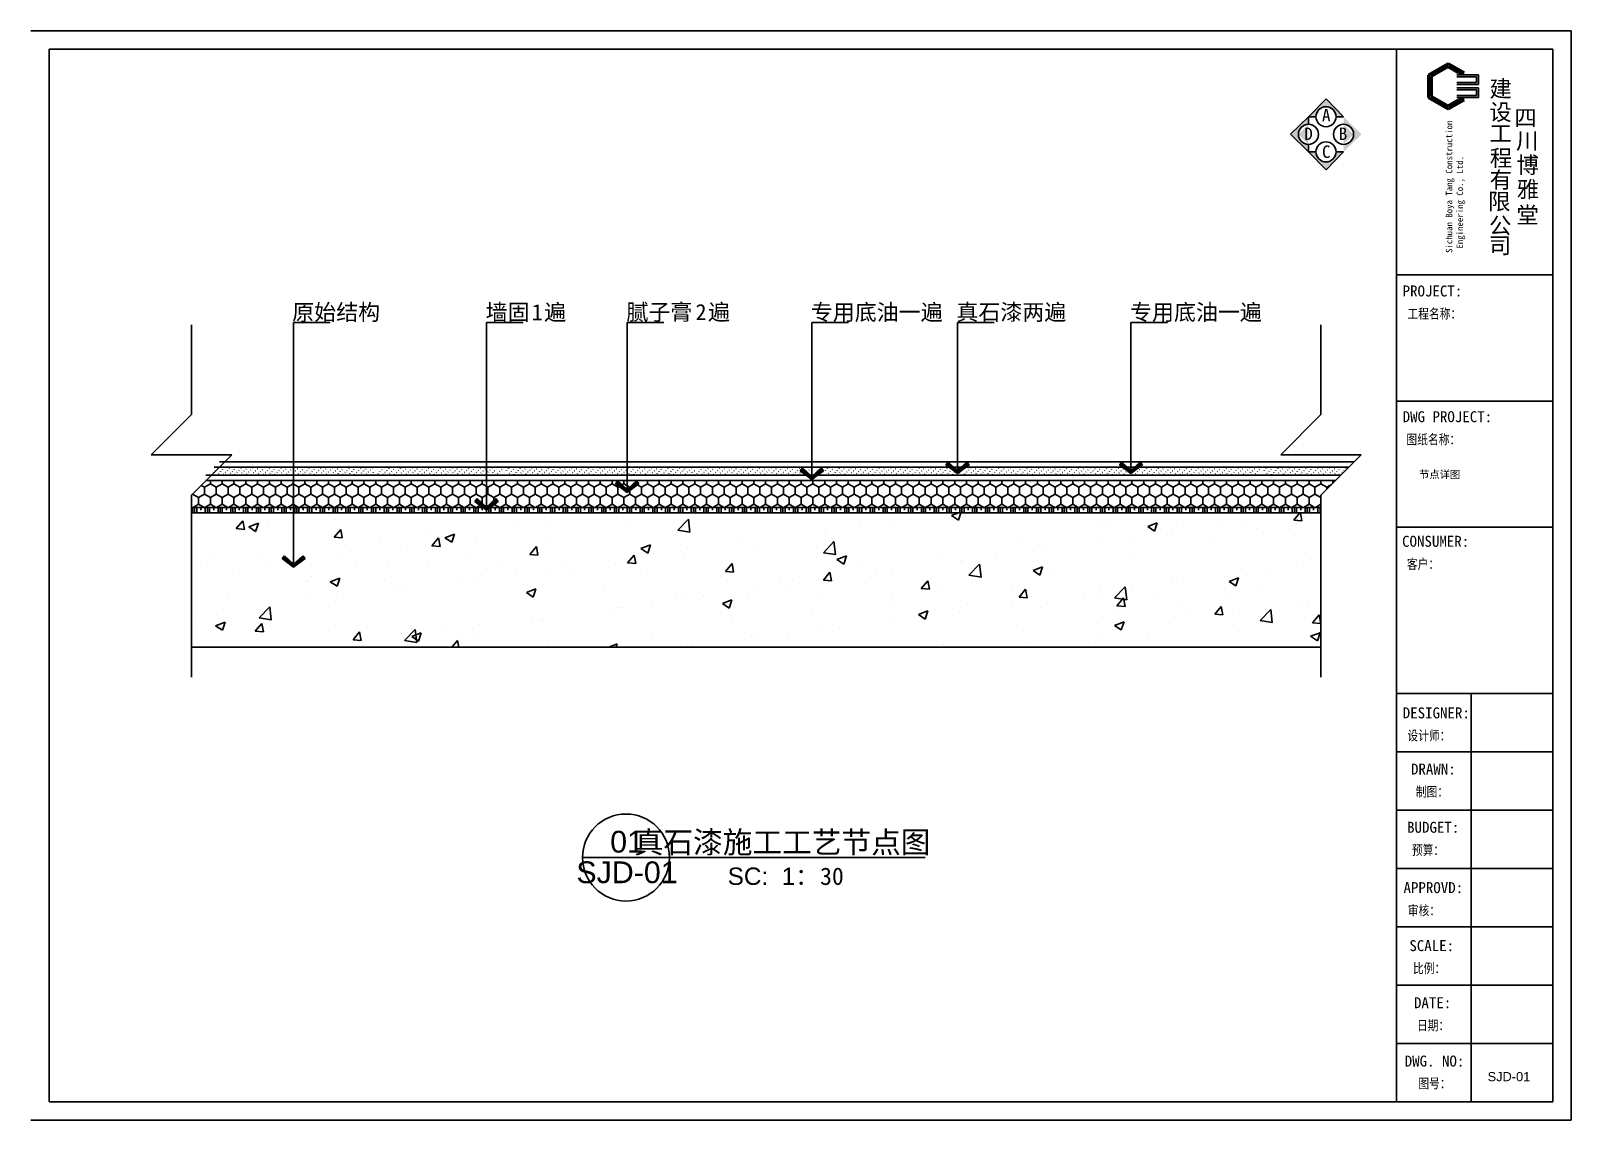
# Model space of a CAD drawing. Header units: inches. Extents: x -138455 to 599497, y -747149 to 13167.
# Drawn here: x 197672 to 198246, y -682794 to -682389 of the extents above; entities that cross this region are included whole.
import ezdxf
from ezdxf.enums import TextEntityAlignment as Align

# ---------------------------------------------------------------- set-up
doc = ezdxf.new("R2010")
doc.units = ezdxf.units.IN
doc.header["$MEASUREMENT"] = 0
for name, color, linetype in [('3', 3, 'Continuous'), ('4-插座', 20, 'Continuous'), ('ASHADE', 1, 'Continuous'), ('TK', 7, 'Continuous')]:
    doc.layers.add(name, color=color, linetype=linetype)
doc.styles.add('-宋体', font='', dxfattribs={"width": 0.8})
doc.styles.add('12354', font='', dxfattribs={"height": 180})
doc.styles.add('MtXpl_', font='')
doc.styles.get("Standard").update_dxf_attribs({"font": 'arial.ttf'})
doc.styles.add('STYLE2', font='')
doc.styles.add('TK-SH', font='')
doc.styles.get('-宋体').set_extended_font_data('SimSun')
doc.styles.get('12354').set_extended_font_data('SimSun')
doc.styles.get('MtXpl_').set_extended_font_data('SimSun')
doc.styles.get('STYLE2').set_extended_font_data('宋体')
doc.styles.get('TK-SH').set_extended_font_data('STXihei')

msp = doc.modelspace()

# ---------------------------------------------------------------- texts
at = {"color": 255}
for s, height, style, width, p in [('建', 6.11, 'MtXpl_', 1, (198215.15, -682413.38)), ('设', 6.11, 'MtXpl_', 1, (198215.11, -682422.06)), ('四', 6.11, 'MtXpl_', 1, (198224.44, -682424.21)), ('工', 6.11, 'MtXpl_', 1, (198215.15, -682430)), ('川', 6.11, 'MtXpl_', 1, (198225.02, -682432.72)), ('程', 6.11, 'MtXpl_', 1, (198215.28, -682439.19)), ('博', 6.11, 'MtXpl_', 1, (198225.23, -682441.76)), ('有', 6.11, 'MtXpl_', 1, (198215.22, -682447.28)), ('雅', 6.11, 'MtXpl_', 1, (198225.29, -682450.85)), ('限', 6.11, 'MtXpl_', 1, (198214.63, -682455.34)), ('堂', 6.11, 'MtXpl_', 1, (198225.16, -682460.42)), ('公', 6.11, 'MtXpl_', 1, (198214.98, -682464.31)), ('司', 6.11, 'MtXpl_', 1, (198214.91, -682471.7)), ('工程名称：', 3.669, '-宋体', 0.8, (198184.6, -682495.92)), ('图纸名称：', 3.669, '-宋体', 0.8, (198184.23, -682542.73)), ('客户：', 3.669, '-宋体', 0.8, (198184.4, -682589.12)), ('设计师：', 3.669, '-宋体', 0.8, (198184.61, -682652.97)), ('制图：', 3.669, '-宋体', 0.8, (198187.73, -682673.9)), ('预算：', 3.669, '-宋体', 0.8, (198186.26, -682695.63)), ('审核：', 3.669, '-宋体', 0.8, (198184.75, -682718.1)), ('比例：', 3.669, '-宋体', 0.8, (198186.68, -682739.64)), ('日期：', 3.669, '-宋体', 0.8, (198188.15, -682760.88)), ('图号：', 3.669, '-宋体', 0.8, (198188.66, -682782.5))]:
    msp.add_text(s, height=height, dxfattribs=dict(at, style=style, width=width)).set_placement(p)
at = {"color": 255, "ltscale": 3, "style": 'STYLE2'}
for s, p in [('A', (198152.79, -682422.45)), ('D', (198146.18, -682429.41)), ('B', (198159.03, -682429.41)), ('C', (198152.79, -682436.09))]:
    msp.add_text(s, height=4.65, dxfattribs=at).set_placement(p)
at = {"color": 255, "style": '12354'}
for s, height, p in [('PROJECT:', 4.081, (198182.82, -682485.62)), ('DWG PROJECT:', 4.0809, (198182.82, -682532.43)), ('DESIGNER:', 4.081, (198182.85, -682642.71)), ('DWG. NO:', 4.081, (198183.59, -682772.36))]:
    msp.add_text(s, height=height, dxfattribs=at).set_placement(p, align=Align.MIDDLE_LEFT)
at = {"color": 255, "style": '12354', "width": 1}
for s, p in [('CONSUMER:', (198182.61, -682578.82)), ('DRAWN:', (198185.92, -682663.62)), ('BUDGET:', (198184.47, -682685.31)), ('APPROVD:', (198183.14, -682707.78)), ('SCALE:', (198185.32, -682729.38)), ('DATE:', (198187.04, -682750.63))]:
    msp.add_text(s, height=4.081, dxfattribs=at).set_placement(p, align=Align.MIDDLE_LEFT)
at = {"layer": '3', "color": 255}
msp.add_text('SJD-01', height=3.414, dxfattribs=at).set_placement((198214.45, -682779.86))
at = {"layer": '4-插座', "color": 255, "linetype": 'ByBlock', "ltscale": 20}
msp.add_text('节点详图', height=2.796, dxfattribs=at).set_placement((198188.97, -682555.34))
at = {"layer": '4-插座', "color": 255}
for s, height, p in [('01', 8.1, (197887.72, -682694.73)), ('SJD-01', 8.1, (197875.12, -682706.12)), ('SC:  1', 6.48, (197931.47, -682706.77))]:
    msp.add_text(s, height=height, dxfattribs=at).set_placement(p)
at = {"layer": '4-插座', "color": 255, "style": 'MtXpl_'}
for s, height, p in [('真石漆施工工艺节点图', 8.1, (197896.52, -682694.92)), ('：', 6.48, (197956.63, -682706.77)), ('30', 6.48, (197965.89, -682706.77))]:
    msp.add_text(s, height=height, dxfattribs=at).set_placement(p)
at = {"layer": 'ASHADE', "color": 255, "style": 'MtXpl_'}
for s, p in [('原始结构', (197769.31, -682496.52)), ('墙固', (197841.34, -682496.52)), ('1', (197858.5, -682496.52)), ('遍', (197863.16, -682496.52)), ('腻子膏', (197893.77, -682496.46)), ('2', (197919.51, -682496.46)), ('遍', (197924.18, -682496.46)), ('专用底油一遍', (197962.42, -682496.52)), ('真石漆两遍', (198016.65, -682496.49)), ('专用底油一遍', (198081.29, -682496.52))]:
    msp.add_text(s, height=6, dxfattribs=at).set_placement(p)
at = {"layer": 'TK', "color": 255, "style": 'TK-SH', "width": 1}
for s, p in [('Sichuan Boya Tang Construction', (198201.31, -682471.47)), (' Engineering Co., Ltd.', (198205.33, -682471.47))]:
    msp.add_text(s, height=2.4133, rotation=90, dxfattribs=at).set_placement(p)

# ---------------------------------------------------------------- hatches: boundary and pattern name
at = {"lineweight": 50}
msp.add_hatch(color=255, dxfattribs=at).paths.add_polyline_path([(198199.78, -682401.02), (198192.49, -682405.23), (198192.49, -682413.64), (198199.78, -682417.85), (198205.69, -682414.44), (198203.67, -682414.44), (198199.78, -682416.69), (198193.5, -682413.06), (198193.5, -682405.81), (198199.78, -682402.18), (198203.67, -682404.43), (198205.69, -682404.43)])
for points in [[(198211.05, -682405.14), (198203.03, -682405.14), (198203.03, -682405.88), (198210.31, -682405.88), (198210.31, -682407.97), (198203.03, -682407.97), (198203.03, -682408.71), (198211.05, -682408.71)], [(198211.05, -682410), (198203.03, -682410), (198203.03, -682410.74), (198210.31, -682410.74), (198210.31, -682412.82), (198203.03, -682412.82), (198203.03, -682413.56), (198211.05, -682413.56)]]:
    msp.add_hatch(color=255).paths.add_polyline_path(points)
at = {"ltscale": 3}
h = msp.add_hatch(color=255, dxfattribs=at)
edge = h.paths.add_edge_path()
edge.add_line((198160.81, -682431.02), (198160.81, -682433.82))
edge.add_line((198160.81, -682433.82), (198167.48, -682427.29))
edge.add_line((198167.48, -682427.29), (198160.81, -682420.75))
edge.add_line((198160.81, -682420.75), (198160.81, -682423.55))
edge.add_ellipse((198160.81, -682427.29), major_axis=(2.64, 2.64), ratio=1, start_angle=315, end_angle=405, ccw=False)
edge.add_ellipse((198160.81, -682427.29), major_axis=(2.64, 2.64), ratio=1, start_angle=225, end_angle=315, ccw=False)
edge = h.paths.add_edge_path()
edge.add_line((198158.01, -682420.75), (198160.81, -682420.75))
edge.add_line((198160.81, -682420.75), (198154.28, -682414.08))
edge.add_line((198154.28, -682414.08), (198147.74, -682420.75))
edge.add_line((198147.74, -682420.75), (198150.55, -682420.75))
edge.add_ellipse((198154.28, -682420.75), major_axis=(2.64, 2.64), ratio=1, start_angle=-45, end_angle=135, ccw=False)
edge = h.paths.add_edge_path()
edge.add_line((198147.74, -682423.55), (198147.74, -682420.75))
edge.add_line((198147.74, -682420.75), (198141.07, -682427.29))
edge.add_line((198141.07, -682427.29), (198147.74, -682433.82))
edge.add_line((198147.74, -682433.82), (198147.74, -682431.02))
edge.add_ellipse((198147.74, -682427.29), major_axis=(-2.64, 2.64), ratio=1, start_angle=45, end_angle=135, ccw=False)
edge.add_ellipse((198147.74, -682427.29), major_axis=(-2.64, 2.64), ratio=1, start_angle=-45, end_angle=45, ccw=False)
edge = h.paths.add_edge_path()
edge.add_line((198160.81, -682433.82), (198158.01, -682433.82))
edge.add_ellipse((198154.28, -682433.82), major_axis=(-2.64, 2.64), ratio=1, start_angle=45, end_angle=225, ccw=False)
edge.add_line((198150.55, -682433.82), (198147.74, -682433.82))
edge.add_line((198147.74, -682433.82), (198154.28, -682440.49))
edge.add_line((198154.28, -682440.49), (198160.81, -682433.82))

# ---------------------------------------------------------------- linework, layer by layer
at = {"color": 255, "lineweight": -2}
for p, q in [((197671.97, -682388.75), (198245.58, -682388.75)), ((198245.58, -682388.75), (198245.58, -682794.37)), ((198245.58, -682794.37), (197671.97, -682794.37))]:
    msp.add_line(p, q, dxfattribs=at)
at = {"color": 255}
for p, q in [((198245.58, -682794.37), (198245.58, -682388.75)), ((198245.58, -682794.37), (198245.58, -682388.75)), ((198245.58, -682794.37), (198245.58, -682388.75)), ((198245.58, -682794.37), (198245.58, -682388.75)), ((197678.8, -682787.54), (197678.8, -682395.58)), ((197678.8, -682395.58), (198238.75, -682395.58)), ((198180.48, -682395.58), (198180.49, -682787.54)), ((198238.75, -682395.58), (198238.75, -682787.54)), ((198238.75, -682395.58), (198238.75, -682787.54)), ((198203.03, -682405.14), (198211.05, -682405.14)), ((198211.05, -682405.14), (198211.05, -682408.71)), ((198203.03, -682405.88), (198210.31, -682405.88)), ((198210.31, -682407.97), (198203.03, -682407.97)), ((198211.05, -682408.71), (198203.03, -682408.71)), ((198203.03, -682410), (198211.05, -682410)), ((198203.03, -682410), (198211.05, -682410)), ((198203.03, -682410.74), (198210.31, -682410.74)), ((198210.31, -682405.88), (198210.31, -682407.97)), ((198210.31, -682410.74), (198210.31, -682412.82)), ((198211.05, -682410), (198211.05, -682413.56)), ((198210.31, -682412.82), (198203.03, -682412.82)), ((198211.05, -682413.56), (198203.03, -682413.56)), ((198203.03, -682413.56), (198211.05, -682413.56)), ((198180.48, -682479.67), (198238.75, -682479.67)), ((198180.48, -682526.6), (198238.75, -682526.6)), ((198017.08, -682552.52), (198017.08, -682547.24)), ((198081.65, -682552.52), (198081.65, -682547.24)), ((197894.07, -682559.55), (197894.07, -682554.28)), ((197959.34, -682551.51), (197958.47, -682552.55)), ((197958.47, -682552.55), (197962.79, -682555.81)), ((197959.34, -682551.51), (197962.79, -682554.71)), ((197962.79, -682554.71), (197962.79, -682549.43)), ((197966.23, -682551.51), (197962.79, -682554.71)), ((197967.1, -682552.55), (197962.79, -682555.81)), ((197966.23, -682551.51), (197967.1, -682552.55)), ((198013.64, -682549.32), (198012.77, -682550.36)), ((198012.77, -682550.36), (198017.08, -682553.63)), ((198013.64, -682549.32), (198017.08, -682552.52)), ((198020.53, -682549.32), (198017.08, -682552.52)), ((198021.4, -682550.36), (198017.08, -682553.63)), ((198020.53, -682549.32), (198021.4, -682550.36)), ((198078.21, -682549.32), (198077.34, -682550.36)), ((198077.34, -682550.36), (198081.65, -682553.63)), ((198078.21, -682549.32), (198081.65, -682552.52)), ((198085.1, -682549.32), (198081.65, -682552.52)), ((198085.97, -682550.36), (198081.65, -682553.63)), ((198085.1, -682549.32), (198085.97, -682550.36)), ((197890.63, -682556.35), (197889.76, -682557.39)), ((197889.76, -682557.39), (197894.07, -682560.66)), ((197890.63, -682556.35), (197894.07, -682559.55)), ((197897.52, -682556.35), (197894.07, -682559.55)), ((197898.39, -682557.39), (197894.07, -682560.66)), ((197897.52, -682556.35), (197898.39, -682557.39)), ((197838.23, -682562.92), (197837.36, -682563.95)), ((197837.36, -682563.95), (197841.67, -682567.22)), ((197838.23, -682562.92), (197841.67, -682566.11)), ((197841.67, -682566.11), (197841.67, -682560.84)), ((197845.11, -682562.92), (197841.67, -682566.11)), ((197845.98, -682563.95), (197841.67, -682567.22)), ((197845.11, -682562.92), (197845.98, -682563.95)), ((198180.48, -682573.53), (198238.75, -682573.53)), ((197769.84, -682587.4), (197769.84, -682582.13)), ((197766.4, -682584.2), (197765.53, -682585.24)), ((197765.53, -682585.24), (197769.84, -682588.51)), ((197766.4, -682584.2), (197769.84, -682587.4)), ((197773.29, -682584.2), (197769.84, -682587.4)), ((197774.16, -682585.24), (197769.84, -682588.51)), ((197773.29, -682584.2), (197774.16, -682585.24)), ((198180.49, -682635.46), (198238.75, -682635.46)), ((198208.32, -682635.46), (198208.32, -682787.54)), ((198238.75, -682657.18), (198180.49, -682657.18)), ((198238.75, -682678.91), (198180.49, -682678.91)), ((198238.75, -682700.64), (198180.49, -682700.64)), ((198238.75, -682722.36), (198180.49, -682722.36)), ((198238.75, -682744.09), (198180.49, -682744.09)), ((198238.75, -682765.82), (198180.49, -682765.82)), ((198238.75, -682787.54), (197678.8, -682787.54))]:
    msp.add_line(p, q, dxfattribs=at)
at = {"color": 255, "lineweight": 50}
for p, q in [((198199.78, -682401.02), (198192.49, -682405.23)), ((198192.49, -682405.23), (198192.49, -682413.64)), ((198199.78, -682402.18), (198193.5, -682405.81)), ((198205.69, -682404.43), (198199.78, -682401.02)), ((198203.67, -682404.43), (198199.78, -682402.18)), ((198205.69, -682404.43), (198203.67, -682404.43)), ((198193.5, -682405.81), (198193.5, -682413.06)), ((198192.49, -682413.64), (198199.78, -682417.85)), ((198193.5, -682413.06), (198199.78, -682416.69)), ((198199.78, -682416.69), (198203.67, -682414.44)), ((198199.78, -682417.85), (198205.69, -682414.44)), ((198205.69, -682414.44), (198203.67, -682414.44))]:
    msp.add_line(p, q, dxfattribs=at)
at = {"color": 255, "ltscale": 3}
for p, q in [((198147.74, -682420.75), (198154.28, -682414.08)), ((198160.81, -682420.75), (198154.28, -682414.08)), ((198147.74, -682420.75), (198141.07, -682427.29)), ((198147.74, -682423.55), (198147.74, -682420.75)), ((198150.55, -682420.75), (198147.74, -682420.75)), ((198158.01, -682420.75), (198160.81, -682420.75)), ((198147.74, -682433.82), (198141.07, -682427.29)), ((198147.74, -682431.02), (198147.74, -682433.82)), ((198150.55, -682433.82), (198147.74, -682433.82)), ((198147.74, -682433.82), (198154.28, -682440.49)), ((198160.81, -682433.82), (198154.28, -682440.49)), ((198158.01, -682433.82), (198160.81, -682433.82))]:
    msp.add_line(p, q, dxfattribs=at)
for centre, major_axis, start_param, end_param in [((198154.28, -682420.75), (-2.64, 2.64), 3.926991, 10.210176), ((198147.74, -682427.29), (2.64, 2.64), 5.497787, 11.780972), ((198160.81, -682427.29), (2.64, 2.64), 5.497787, 11.780972), ((198154.28, -682433.82), (2.64, 2.64), 5.497787, 11.780972)]:
    msp.add_ellipse(centre, major_axis=major_axis, ratio=1, start_param=start_param, end_param=end_param, dxfattribs=at)
at = {"color": 255}
for points in [[(197959.34, -682551.51), (197958.47, -682552.55), (197962.79, -682554.71), (197962.79, -682555.81)], [(197966.23, -682551.51), (197967.1, -682552.55), (197962.79, -682554.71), (197962.79, -682555.81)], [(198013.64, -682549.32), (198012.77, -682550.36), (198017.08, -682552.52), (198017.08, -682553.63)], [(198020.53, -682549.32), (198021.4, -682550.36), (198017.08, -682552.52), (198017.08, -682553.63)], [(198078.21, -682549.32), (198077.34, -682550.36), (198081.65, -682552.52), (198081.65, -682553.63)], [(198085.1, -682549.32), (198085.97, -682550.36), (198081.65, -682552.52), (198081.65, -682553.63)], [(197890.63, -682556.35), (197889.76, -682557.39), (197894.07, -682559.55), (197894.07, -682560.66)], [(197897.52, -682556.35), (197898.39, -682557.39), (197894.07, -682559.55), (197894.07, -682560.66)], [(197838.23, -682562.92), (197837.36, -682563.95), (197841.67, -682566.11), (197841.67, -682567.22)], [(197845.11, -682562.92), (197845.98, -682563.95), (197841.67, -682566.11), (197841.67, -682567.22)], [(197766.4, -682584.2), (197765.53, -682585.24), (197769.84, -682587.4), (197769.84, -682588.51)], [(197773.29, -682584.2), (197774.16, -682585.24), (197769.84, -682587.4), (197769.84, -682588.51)]]:
    msp.add_solid(points, dxfattribs=at)
at = {"layer": '4-插座', "color": 255, "linetype": 'ByBlock', "ltscale": 20}
for p, q in [((197769.84, -682585.51), (197769.84, -682497.36)), ((197769.84, -682497.36), (197783.47, -682497.36)), ((197841.67, -682564.22), (197841.67, -682497.36)), ((197841.67, -682497.36), (197855.29, -682497.36)), ((197894.07, -682557.66), (197894.07, -682497.36)), ((197894.07, -682497.36), (197907.7, -682497.36)), ((197962.79, -682552.81), (197962.79, -682497.36)), ((197962.79, -682497.36), (197976.41, -682497.36)), ((198017.08, -682550.63), (198017.08, -682497.36)), ((198017.08, -682497.36), (198030.71, -682497.36)), ((198081.65, -682550.63), (198081.65, -682497.36)), ((198081.65, -682497.36), (198095.28, -682497.36)), ((197731.81, -682498.24), (197731.81, -682531.64)), ((198152.4, -682498.24), (198152.4, -682531.64)), ((197716.81, -682546.64), (197731.81, -682531.64)), ((198137.4, -682546.64), (198152.4, -682531.64)), ((197746.81, -682546.64), (197716.81, -682546.64)), ((197731.81, -682561.64), (197746.81, -682546.64)), ((198167.4, -682546.64), (198137.4, -682546.64)), ((198152.4, -682561.64), (198167.4, -682546.64)), ((197737.2, -682554.24), (198159.8, -682554.24)), ((197740.2, -682551.24), (198162.8, -682551.24)), ((197742.2, -682549.24), (198164.8, -682549.24)), ((197737.2, -682556.24), (198157.8, -682556.24)), ((197731.81, -682561.64), (197731.81, -682629.42)), ((197731.81, -682566.24), (198152.4, -682566.24)), ((198152.4, -682561.64), (198152.4, -682629.42)), ((197731.81, -682568.24), (198152.4, -682568.24)), ((197731.81, -682618.24), (198152.4, -682618.24)), ((198005.03, -682696.57), (197877.41, -682696.57))]:
    msp.add_line(p, q, dxfattribs=at)
at = {"layer": '4-插座', "color": 255, "linetype": 'Continuous', "ltscale": 20}
for p, q in [((197739.28, -682554.12), (197739.38, -682554.01)), ((197740.02, -682553.38), (197740.12, -682553.27)), ((197740.76, -682552.63), (197740.87, -682552.53)), ((197741.5, -682551.89), (197741.61, -682551.79)), ((197741.82, -682553.69), (197741.93, -682553.59)), ((197742.56, -682552.95), (197742.67, -682552.85)), ((197743.31, -682552.21), (197743.41, -682552.1)), ((197743.62, -682554.01), (197743.73, -682553.91)), ((197744.05, -682551.47), (197744.15, -682551.36)), ((197744.37, -682553.27), (197744.47, -682553.16)), ((197745.11, -682552.53), (197745.21, -682552.42)), ((197745.52, -682554.24), (197745.53, -682554.23)), ((197745.85, -682551.79), (197745.96, -682551.68)), ((197746.17, -682553.59), (197746.28, -682553.48)), ((197746.91, -682552.85), (197747.02, -682552.74)), ((197747.65, -682552.1), (197747.76, -682552)), ((197747.97, -682553.91), (197748.08, -682553.8)), ((197748.4, -682551.36), (197748.5, -682551.26)), ((197748.72, -682553.16), (197748.82, -682553.06)), ((197749.46, -682552.42), (197749.56, -682552.32)), ((197749.78, -682554.23), (197749.88, -682554.12)), ((197750.2, -682551.68), (197750.31, -682551.57)), ((197750.52, -682553.48), (197750.62, -682553.38)), ((197751.26, -682552.74), (197751.37, -682552.63)), ((197752, -682552), (197752.11, -682551.89)), ((197752.32, -682553.8), (197752.43, -682553.69)), ((197752.75, -682551.26), (197752.76, -682551.24)), ((197753.06, -682553.06), (197753.17, -682552.95)), ((197753.81, -682552.32), (197753.91, -682552.21)), ((197754.12, -682554.12), (197754.23, -682554.01)), ((197754.55, -682551.57), (197754.65, -682551.47)), ((197754.87, -682553.38), (197754.97, -682553.27)), ((197755.61, -682552.63), (197755.72, -682552.53)), ((197756.35, -682551.89), (197756.46, -682551.79)), ((197756.67, -682553.69), (197756.78, -682553.59)), ((197757.41, -682552.95), (197757.52, -682552.85)), ((197758.15, -682552.21), (197758.26, -682552.1)), ((197758.47, -682554.01), (197758.58, -682553.91)), ((197758.9, -682551.47), (197759, -682551.36)), ((197759.22, -682553.27), (197759.32, -682553.16)), ((197759.96, -682552.53), (197760.06, -682552.42)), ((197760.37, -682554.24), (197760.38, -682554.23)), ((197760.7, -682551.79), (197760.81, -682551.68)), ((197761.02, -682553.59), (197761.12, -682553.48)), ((197761.76, -682552.85), (197761.87, -682552.74)), ((197762.5, -682552.1), (197762.61, -682552)), ((197762.82, -682553.91), (197762.93, -682553.8)), ((197763.25, -682551.36), (197763.35, -682551.26)), ((197763.56, -682553.16), (197763.67, -682553.06)), ((197764.31, -682552.42), (197764.41, -682552.32)), ((197764.62, -682554.23), (197764.73, -682554.12)), ((197765.05, -682551.68), (197765.16, -682551.57)), ((197765.37, -682553.48), (197765.47, -682553.38)), ((197766.11, -682552.74), (197766.22, -682552.63)), ((197766.85, -682552), (197766.96, -682551.89)), ((197767.17, -682553.8), (197767.28, -682553.69)), ((197767.59, -682551.26), (197767.61, -682551.24)), ((197767.91, -682553.06), (197768.02, -682552.95)), ((197768.66, -682552.32), (197768.76, -682552.21)), ((197768.97, -682554.12), (197769.08, -682554.01)), ((197769.4, -682551.57), (197769.5, -682551.47)), ((197769.72, -682553.38), (197769.82, -682553.27)), ((197770.46, -682552.63), (197770.56, -682552.53)), ((197771.2, -682551.89), (197771.31, -682551.79)), ((197771.52, -682553.69), (197771.63, -682553.59)), ((197772.26, -682552.95), (197772.37, -682552.85)), ((197773, -682552.21), (197773.11, -682552.1)), ((197773.32, -682554.01), (197773.43, -682553.91)), ((197773.75, -682551.47), (197773.85, -682551.36)), ((197774.06, -682553.27), (197774.17, -682553.16)), ((197774.81, -682552.53), (197774.91, -682552.42)), ((197775.22, -682554.24), (197775.23, -682554.23)), ((197775.55, -682551.79), (197775.66, -682551.68)), ((197775.87, -682553.59), (197775.97, -682553.48)), ((197776.61, -682552.85), (197776.72, -682552.74)), ((197777.35, -682552.1), (197777.46, -682552)), ((197777.67, -682553.91), (197777.78, -682553.8)), ((197778.1, -682551.36), (197778.2, -682551.26)), ((197778.41, -682553.16), (197778.52, -682553.06)), ((197779.16, -682552.42), (197779.26, -682552.32)), ((197779.47, -682554.23), (197779.58, -682554.12)), ((197779.9, -682551.68), (197780, -682551.57)), ((197780.22, -682553.48), (197780.32, -682553.38)), ((197780.96, -682552.74), (197781.07, -682552.63)), ((197781.7, -682552), (197781.81, -682551.89)), ((197782.02, -682553.8), (197782.13, -682553.69)), ((197782.44, -682551.26), (197782.46, -682551.24)), ((197782.76, -682553.06), (197782.87, -682552.95)), ((197783.5, -682552.32), (197783.61, -682552.21)), ((197783.82, -682554.12), (197783.93, -682554.01)), ((197784.25, -682551.57), (197784.35, -682551.47)), ((197784.57, -682553.38), (197784.67, -682553.27)), ((197785.31, -682552.63), (197785.41, -682552.53)), ((197786.05, -682551.89), (197786.16, -682551.79)), ((197786.37, -682553.69), (197786.47, -682553.59)), ((197787.11, -682552.95), (197787.22, -682552.85)), ((197787.85, -682552.21), (197787.96, -682552.1)), ((197788.17, -682554.01), (197788.28, -682553.91)), ((197788.6, -682551.47), (197788.7, -682551.36)), ((197788.91, -682553.27), (197789.02, -682553.16)), ((197789.66, -682552.53), (197789.76, -682552.42)), ((197790.07, -682554.24), (197790.08, -682554.23)), ((197790.4, -682551.79), (197790.51, -682551.68)), ((197790.72, -682553.59), (197790.82, -682553.48)), ((197791.46, -682552.85), (197791.57, -682552.74)), ((197792.2, -682552.1), (197792.31, -682552)), ((197792.52, -682553.91), (197792.63, -682553.8)), ((197792.94, -682551.36), (197793.05, -682551.26)), ((197793.26, -682553.16), (197793.37, -682553.06)), ((197794.01, -682552.42), (197794.11, -682552.32)), ((197794.32, -682554.23), (197794.43, -682554.12)), ((197794.75, -682551.68), (197794.85, -682551.57)), ((197795.07, -682553.48), (197795.17, -682553.38)), ((197795.81, -682552.74), (197795.91, -682552.63)), ((197796.55, -682552), (197796.66, -682551.89)), ((197796.87, -682553.8), (197796.98, -682553.69)), ((197797.29, -682551.26), (197797.31, -682551.24)), ((197797.61, -682553.06), (197797.72, -682552.95)), ((197798.35, -682552.32), (197798.46, -682552.21)), ((197798.67, -682554.12), (197798.78, -682554.01)), ((197799.1, -682551.57), (197799.2, -682551.47)), ((197799.41, -682553.38), (197799.52, -682553.27)), ((197800.16, -682552.63), (197800.26, -682552.53)), ((197800.9, -682551.89), (197801.01, -682551.79)), ((197801.22, -682553.69), (197801.32, -682553.59)), ((197801.96, -682552.95), (197802.07, -682552.85)), ((197802.7, -682552.21), (197802.81, -682552.1)), ((197803.02, -682554.01), (197803.13, -682553.91)), ((197803.45, -682551.47), (197803.55, -682551.36)), ((197803.76, -682553.27), (197803.87, -682553.16)), ((197804.51, -682552.53), (197804.61, -682552.42)), ((197804.92, -682554.24), (197804.93, -682554.23)), ((197805.25, -682551.79), (197805.35, -682551.68)), ((197805.57, -682553.59), (197805.67, -682553.48)), ((197806.31, -682552.85), (197806.42, -682552.74)), ((197807.05, -682552.1), (197807.16, -682552)), ((197807.37, -682553.91), (197807.48, -682553.8)), ((197807.79, -682551.36), (197807.9, -682551.26)), ((197808.11, -682553.16), (197808.22, -682553.06)), ((197808.85, -682552.42), (197808.96, -682552.32)), ((197809.17, -682554.23), (197809.28, -682554.12)), ((197809.6, -682551.68), (197809.7, -682551.57)), ((197809.92, -682553.48), (197810.02, -682553.38)), ((197810.66, -682552.74), (197810.76, -682552.63)), ((197811.4, -682552), (197811.51, -682551.89)), ((197811.72, -682553.8), (197811.82, -682553.69)), ((197812.14, -682551.26), (197812.16, -682551.24)), ((197812.46, -682553.06), (197812.57, -682552.95)), ((197813.2, -682552.32), (197813.31, -682552.21)), ((197813.52, -682554.12), (197813.63, -682554.01)), ((197813.95, -682551.57), (197814.05, -682551.47)), ((197814.26, -682553.38), (197814.37, -682553.27)), ((197815.01, -682552.63), (197815.11, -682552.53)), ((197815.75, -682551.89), (197815.85, -682551.79)), ((197816.07, -682553.69), (197816.17, -682553.59)), ((197816.81, -682552.95), (197816.92, -682552.85)), ((197817.55, -682552.21), (197817.66, -682552.1)), ((197817.87, -682554.01), (197817.98, -682553.91)), ((197818.29, -682551.47), (197818.4, -682551.36)), ((197818.61, -682553.27), (197818.72, -682553.16)), ((197819.36, -682552.53), (197819.46, -682552.42)), ((197819.76, -682554.24), (197819.78, -682554.23)), ((197820.1, -682551.79), (197820.2, -682551.68)), ((197820.42, -682553.59), (197820.52, -682553.48)), ((197821.16, -682552.85), (197821.26, -682552.74)), ((197821.9, -682552.1), (197822.01, -682552)), ((197822.22, -682553.91), (197822.32, -682553.8)), ((197822.64, -682551.36), (197822.75, -682551.26)), ((197822.96, -682553.16), (197823.07, -682553.06)), ((197823.7, -682552.42), (197823.81, -682552.32)), ((197824.02, -682554.23), (197824.13, -682554.12)), ((197824.45, -682551.68), (197824.55, -682551.57)), ((197824.76, -682553.48), (197824.87, -682553.38)), ((197825.51, -682552.74), (197825.61, -682552.63)), ((197826.25, -682552), (197826.36, -682551.89)), ((197826.57, -682553.8), (197826.67, -682553.69)), ((197826.99, -682551.26), (197827.01, -682551.24)), ((197827.31, -682553.06), (197827.42, -682552.95)), ((197828.05, -682552.32), (197828.16, -682552.21)), ((197828.37, -682554.12), (197828.48, -682554.01)), ((197828.79, -682551.57), (197828.9, -682551.47)), ((197829.11, -682553.38), (197829.22, -682553.27)), ((197829.86, -682552.63), (197829.96, -682552.53)), ((197830.6, -682551.89), (197830.7, -682551.79)), ((197830.92, -682553.69), (197831.02, -682553.59)), ((197831.66, -682552.95), (197831.76, -682552.85)), ((197832.4, -682552.21), (197832.51, -682552.1)), ((197832.72, -682554.01), (197832.83, -682553.91)), ((197833.14, -682551.47), (197833.25, -682551.36)), ((197833.46, -682553.27), (197833.57, -682553.16)), ((197834.2, -682552.53), (197834.31, -682552.42)), ((197834.61, -682554.24), (197834.63, -682554.23)), ((197834.95, -682551.79), (197835.05, -682551.68)), ((197835.26, -682553.59), (197835.37, -682553.48)), ((197836.01, -682552.85), (197836.11, -682552.74)), ((197836.75, -682552.1), (197836.86, -682552)), ((197837.07, -682553.91), (197837.17, -682553.8)), ((197837.49, -682551.36), (197837.6, -682551.26)), ((197837.81, -682553.16), (197837.92, -682553.06)), ((197838.55, -682552.42), (197838.66, -682552.32)), ((197838.87, -682554.23), (197838.98, -682554.12)), ((197839.3, -682551.68), (197839.4, -682551.57)), ((197839.61, -682553.48), (197839.72, -682553.38)), ((197840.36, -682552.74), (197840.46, -682552.63)), ((197841.1, -682552), (197841.2, -682551.89)), ((197841.42, -682553.8), (197841.52, -682553.69)), ((197841.84, -682551.26), (197841.86, -682551.24)), ((197842.16, -682553.06), (197842.27, -682552.95)), ((197842.9, -682552.32), (197843.01, -682552.21)), ((197843.22, -682554.12), (197843.33, -682554.01)), ((197843.64, -682551.57), (197843.75, -682551.47)), ((197843.96, -682553.38), (197844.07, -682553.27)), ((197844.7, -682552.63), (197844.81, -682552.53)), ((197845.45, -682551.89), (197845.55, -682551.79)), ((197845.77, -682553.69), (197845.87, -682553.59)), ((197846.51, -682552.95), (197846.61, -682552.85)), ((197847.25, -682552.21), (197847.36, -682552.1)), ((197847.57, -682554.01), (197847.67, -682553.91)), ((197847.99, -682551.47), (197848.1, -682551.36)), ((197848.31, -682553.27), (197848.42, -682553.16)), ((197849.05, -682552.53), (197849.16, -682552.42)), ((197849.46, -682554.24), (197849.48, -682554.23)), ((197849.8, -682551.79), (197849.9, -682551.68)), ((197850.11, -682553.59), (197850.22, -682553.48)), ((197850.86, -682552.85), (197850.96, -682552.74)), ((197851.6, -682552.1), (197851.71, -682552)), ((197851.92, -682553.91), (197852.02, -682553.8)), ((197852.34, -682551.36), (197852.45, -682551.26)), ((197852.66, -682553.16), (197852.77, -682553.06)), ((197853.4, -682552.42), (197853.51, -682552.32)), ((197853.72, -682554.23), (197853.83, -682554.12)), ((197854.14, -682551.68), (197854.25, -682551.57)), ((197854.46, -682553.48), (197854.57, -682553.38)), ((197855.21, -682552.74), (197855.31, -682552.63)), ((197855.95, -682552), (197856.05, -682551.89)), ((197856.27, -682553.8), (197856.37, -682553.69)), ((197856.69, -682551.26), (197856.71, -682551.24)), ((197857.01, -682553.06), (197857.11, -682552.95)), ((197857.75, -682552.32), (197857.86, -682552.21)), ((197858.07, -682554.12), (197858.18, -682554.01)), ((197858.49, -682551.57), (197858.6, -682551.47)), ((197858.81, -682553.38), (197858.92, -682553.27)), ((197859.55, -682552.63), (197859.66, -682552.53)), ((197860.3, -682551.89), (197860.4, -682551.79)), ((197860.61, -682553.69), (197860.72, -682553.59)), ((197861.36, -682552.95), (197861.46, -682552.85)), ((197862.1, -682552.21), (197862.21, -682552.1)), ((197862.42, -682554.01), (197862.52, -682553.91)), ((197862.84, -682551.47), (197862.95, -682551.36)), ((197863.16, -682553.27), (197863.27, -682553.16)), ((197863.9, -682552.53), (197864.01, -682552.42)), ((197864.31, -682554.24), (197864.33, -682554.23)), ((197864.65, -682551.79), (197864.75, -682551.68)), ((197864.96, -682553.59), (197865.07, -682553.48)), ((197865.71, -682552.85), (197865.81, -682552.74)), ((197866.45, -682552.1), (197866.55, -682552)), ((197866.77, -682553.91), (197866.87, -682553.8)), ((197867.19, -682551.36), (197867.3, -682551.26)), ((197867.51, -682553.16), (197867.62, -682553.06)), ((197868.25, -682552.42), (197868.36, -682552.32)), ((197868.57, -682554.23), (197868.68, -682554.12)), ((197868.99, -682551.68), (197869.1, -682551.57)), ((197869.31, -682553.48), (197869.42, -682553.38)), ((197870.05, -682552.74), (197870.16, -682552.63)), ((197870.8, -682552), (197870.9, -682551.89)), ((197871.12, -682553.8), (197871.22, -682553.69)), ((197871.54, -682551.26), (197871.55, -682551.24)), ((197871.86, -682553.06), (197871.96, -682552.95)), ((197872.6, -682552.32), (197872.71, -682552.21)), ((197872.92, -682554.12), (197873.02, -682554.01)), ((197873.34, -682551.57), (197873.45, -682551.47)), ((197873.66, -682553.38), (197873.77, -682553.27)), ((197874.4, -682552.63), (197874.51, -682552.53)), ((197875.15, -682551.89), (197875.25, -682551.79)), ((197875.46, -682553.69), (197875.57, -682553.59)), ((197876.21, -682552.95), (197876.31, -682552.85)), ((197876.95, -682552.21), (197877.05, -682552.1)), ((197877.27, -682554.01), (197877.37, -682553.91)), ((197877.69, -682551.47), (197877.8, -682551.36)), ((197878.01, -682553.27), (197878.12, -682553.16)), ((197878.75, -682552.53), (197878.86, -682552.42)), ((197879.16, -682554.24), (197879.18, -682554.23)), ((197879.49, -682551.79), (197879.6, -682551.68)), ((197879.81, -682553.59), (197879.92, -682553.48)), ((197880.56, -682552.85), (197880.66, -682552.74)), ((197881.3, -682552.1), (197881.4, -682552)), ((197881.62, -682553.91), (197881.72, -682553.8)), ((197882.04, -682551.36), (197882.15, -682551.26)), ((197882.36, -682553.16), (197882.46, -682553.06)), ((197883.1, -682552.42), (197883.21, -682552.32)), ((197883.42, -682554.23), (197883.53, -682554.12)), ((197883.84, -682551.68), (197883.95, -682551.57)), ((197884.16, -682553.48), (197884.27, -682553.38)), ((197884.9, -682552.74), (197885.01, -682552.63)), ((197885.65, -682552), (197885.75, -682551.89)), ((197885.96, -682553.8), (197886.07, -682553.69)), ((197886.39, -682551.26), (197886.4, -682551.24)), ((197886.71, -682553.06), (197886.81, -682552.95)), ((197887.45, -682552.32), (197887.56, -682552.21)), ((197887.77, -682554.12), (197887.87, -682554.01)), ((197888.19, -682551.57), (197888.3, -682551.47)), ((197888.51, -682553.38), (197888.62, -682553.27)), ((197889.25, -682552.63), (197889.36, -682552.53)), ((197890, -682551.89), (197890.1, -682551.79)), ((197890.31, -682553.69), (197890.42, -682553.59)), ((197891.06, -682552.95), (197891.16, -682552.85)), ((197891.8, -682552.21), (197891.9, -682552.1)), ((197892.12, -682554.01), (197892.22, -682553.91)), ((197892.54, -682551.47), (197892.65, -682551.36)), ((197892.86, -682553.27), (197892.96, -682553.16)), ((197893.6, -682552.53), (197893.71, -682552.42)), ((197894.01, -682554.24), (197894.03, -682554.23)), ((197894.34, -682551.79), (197894.45, -682551.68)), ((197894.66, -682553.59), (197894.77, -682553.48)), ((197895.4, -682552.85), (197895.51, -682552.74)), ((197896.15, -682552.1), (197896.25, -682552)), ((197896.47, -682553.91), (197896.57, -682553.8)), ((197896.89, -682551.36), (197897, -682551.26)), ((197897.21, -682553.16), (197897.31, -682553.06)), ((197897.95, -682552.42), (197898.06, -682552.32)), ((197898.27, -682554.23), (197898.37, -682554.12)), ((197898.69, -682551.68), (197898.8, -682551.57)), ((197899.01, -682553.48), (197899.12, -682553.38)), ((197899.75, -682552.74), (197899.86, -682552.63)), ((197900.5, -682552), (197900.6, -682551.89)), ((197900.81, -682553.8), (197900.92, -682553.69)), ((197901.24, -682551.26), (197901.25, -682551.24)), ((197901.56, -682553.06), (197901.66, -682552.95)), ((197902.3, -682552.32), (197902.4, -682552.21)), ((197902.62, -682554.12), (197902.72, -682554.01)), ((197903.04, -682551.57), (197903.15, -682551.47)), ((197903.36, -682553.38), (197903.47, -682553.27)), ((197904.1, -682552.63), (197904.21, -682552.53)), ((197904.84, -682551.89), (197904.95, -682551.79)), ((197905.16, -682553.69), (197905.27, -682553.59)), ((197905.9, -682552.95), (197906.01, -682552.85)), ((197906.65, -682552.21), (197906.75, -682552.1)), ((197906.97, -682554.01), (197907.07, -682553.91)), ((197907.39, -682551.47), (197907.5, -682551.36)), ((197907.71, -682553.27), (197907.81, -682553.16)), ((197908.45, -682552.53), (197908.56, -682552.42)), ((197908.86, -682554.24), (197908.87, -682554.23)), ((197909.19, -682551.79), (197909.3, -682551.68)), ((197909.51, -682553.59), (197909.62, -682553.48)), ((197910.25, -682552.85), (197910.36, -682552.74)), ((197911, -682552.1), (197911.1, -682552)), ((197911.31, -682553.91), (197911.42, -682553.8)), ((197911.74, -682551.36), (197911.84, -682551.26)), ((197912.06, -682553.16), (197912.16, -682553.06)), ((197912.8, -682552.42), (197912.91, -682552.32)), ((197913.12, -682554.23), (197913.22, -682554.12)), ((197913.54, -682551.68), (197913.65, -682551.57)), ((197913.86, -682553.48), (197913.97, -682553.38)), ((197914.6, -682552.74), (197914.71, -682552.63)), ((197915.34, -682552), (197915.45, -682551.89)), ((197915.66, -682553.8), (197915.77, -682553.69)), ((197916.09, -682551.26), (197916.1, -682551.24)), ((197916.41, -682553.06), (197916.51, -682552.95)), ((197917.15, -682552.32), (197917.25, -682552.21)), ((197917.47, -682554.12), (197917.57, -682554.01)), ((197917.89, -682551.57), (197918, -682551.47)), ((197918.21, -682553.38), (197918.31, -682553.27)), ((197918.95, -682552.63), (197919.06, -682552.53)), ((197919.69, -682551.89), (197919.8, -682551.79)), ((197920.01, -682553.69), (197920.12, -682553.59)), ((197920.75, -682552.95), (197920.86, -682552.85)), ((197921.5, -682552.21), (197921.6, -682552.1)), ((197921.81, -682554.01), (197921.92, -682553.91)), ((197922.24, -682551.47), (197922.35, -682551.36)), ((197922.56, -682553.27), (197922.66, -682553.16)), ((197923.3, -682552.53), (197923.41, -682552.42)), ((197923.71, -682554.24), (197923.72, -682554.23)), ((197924.04, -682551.79), (197924.15, -682551.68)), ((197924.36, -682553.59), (197924.47, -682553.48)), ((197925.1, -682552.85), (197925.21, -682552.74)), ((197925.85, -682552.1), (197925.95, -682552)), ((197926.16, -682553.91), (197926.27, -682553.8)), ((197926.59, -682551.36), (197926.69, -682551.26)), ((197926.91, -682553.16), (197927.01, -682553.06)), ((197927.65, -682552.42), (197927.75, -682552.32)), ((197927.97, -682554.23), (197928.07, -682554.12)), ((197928.39, -682551.68), (197928.5, -682551.57)), ((197928.71, -682553.48), (197928.82, -682553.38)), ((197929.45, -682552.74), (197929.56, -682552.63)), ((197930.19, -682552), (197930.3, -682551.89)), ((197930.51, -682553.8), (197930.62, -682553.69)), ((197930.94, -682551.26), (197930.95, -682551.24)), ((197931.25, -682553.06), (197931.36, -682552.95)), ((197932, -682552.32), (197932.1, -682552.21)), ((197932.32, -682554.12), (197932.42, -682554.01)), ((197932.74, -682551.57), (197932.85, -682551.47)), ((197933.06, -682553.38), (197933.16, -682553.27)), ((197933.8, -682552.63), (197933.91, -682552.53)), ((197934.54, -682551.89), (197934.65, -682551.79)), ((197934.86, -682553.69), (197934.97, -682553.59)), ((197935.6, -682552.95), (197935.71, -682552.85)), ((197936.35, -682552.21), (197936.45, -682552.1)), ((197936.66, -682554.01), (197936.77, -682553.91)), ((197937.09, -682551.47), (197937.19, -682551.36)), ((197937.41, -682553.27), (197937.51, -682553.16)), ((197938.15, -682552.53), (197938.26, -682552.42)), ((197938.56, -682554.24), (197938.57, -682554.23)), ((197938.89, -682551.79), (197939, -682551.68)), ((197939.21, -682553.59), (197939.32, -682553.48)), ((197939.95, -682552.85), (197940.06, -682552.74)), ((197940.69, -682552.1), (197940.8, -682552)), ((197941.01, -682553.91), (197941.12, -682553.8)), ((197941.44, -682551.36), (197941.54, -682551.26)), ((197941.76, -682553.16), (197941.86, -682553.06)), ((197942.5, -682552.42), (197942.6, -682552.32)), ((197942.82, -682554.23), (197942.92, -682554.12)), ((197943.24, -682551.68), (197943.35, -682551.57)), ((197943.56, -682553.48), (197943.66, -682553.38)), ((197944.3, -682552.74), (197944.41, -682552.63)), ((197945.04, -682552), (197945.15, -682551.89)), ((197945.36, -682553.8), (197945.47, -682553.69)), ((197945.79, -682551.26), (197945.8, -682551.24)), ((197946.1, -682553.06), (197946.21, -682552.95)), ((197946.85, -682552.32), (197946.95, -682552.21)), ((197947.16, -682554.12), (197947.27, -682554.01)), ((197947.59, -682551.57), (197947.69, -682551.47)), ((197947.91, -682553.38), (197948.01, -682553.27)), ((197948.65, -682552.63), (197948.76, -682552.53)), ((197949.39, -682551.89), (197949.5, -682551.79)), ((197949.71, -682553.69), (197949.82, -682553.59)), ((197950.45, -682552.95), (197950.56, -682552.85)), ((197951.2, -682552.21), (197951.3, -682552.1)), ((197951.51, -682554.01), (197951.62, -682553.91)), ((197951.94, -682551.47), (197952.04, -682551.36)), ((197952.26, -682553.27), (197952.36, -682553.16)), ((197953, -682552.53), (197953.1, -682552.42)), ((197953.41, -682554.24), (197953.42, -682554.23)), ((197953.74, -682551.79), (197953.85, -682551.68)), ((197954.06, -682553.59), (197954.16, -682553.48)), ((197954.8, -682552.85), (197954.91, -682552.74)), ((197955.54, -682552.1), (197955.65, -682552)), ((197955.86, -682553.91), (197955.97, -682553.8)), ((197956.29, -682551.36), (197956.39, -682551.26)), ((197956.6, -682553.16), (197956.71, -682553.06)), ((197957.35, -682552.42), (197957.45, -682552.32)), ((197957.67, -682554.23), (197957.77, -682554.12)), ((197958.09, -682551.68), (197958.2, -682551.57)), ((197958.41, -682553.48), (197958.51, -682553.38)), ((197959.15, -682552.74), (197959.26, -682552.63)), ((197959.89, -682552), (197960, -682551.89)), ((197960.21, -682553.8), (197960.32, -682553.69)), ((197960.63, -682551.26), (197960.65, -682551.24)), ((197960.95, -682553.06), (197961.06, -682552.95)), ((197961.7, -682552.32), (197961.8, -682552.21)), ((197962.01, -682554.12), (197962.12, -682554.01)), ((197962.44, -682551.57), (197962.54, -682551.47)), ((197962.76, -682553.38), (197962.86, -682553.27)), ((197963.5, -682552.63), (197963.6, -682552.53)), ((197964.24, -682551.89), (197964.35, -682551.79)), ((197964.56, -682553.69), (197964.67, -682553.59)), ((197965.3, -682552.95), (197965.41, -682552.85)), ((197966.04, -682552.21), (197966.15, -682552.1)), ((197966.36, -682554.01), (197966.47, -682553.91)), ((197966.79, -682551.47), (197966.89, -682551.36)), ((197967.11, -682553.27), (197967.21, -682553.16)), ((197967.85, -682552.53), (197967.95, -682552.42)), ((197968.26, -682554.24), (197968.27, -682554.23)), ((197968.59, -682551.79), (197968.7, -682551.68)), ((197968.91, -682553.59), (197969.01, -682553.48)), ((197969.65, -682552.85), (197969.76, -682552.74)), ((197970.39, -682552.1), (197970.5, -682552)), ((197970.71, -682553.91), (197970.82, -682553.8)), ((197971.14, -682551.36), (197971.24, -682551.26)), ((197971.45, -682553.16), (197971.56, -682553.06)), ((197972.2, -682552.42), (197972.3, -682552.32)), ((197972.51, -682554.23), (197972.62, -682554.12)), ((197972.94, -682551.68), (197973.04, -682551.57)), ((197973.26, -682553.48), (197973.36, -682553.38)), ((197974, -682552.74), (197974.11, -682552.63)), ((197974.74, -682552), (197974.85, -682551.89)), ((197975.06, -682553.8), (197975.17, -682553.69)), ((197975.48, -682551.26), (197975.5, -682551.24)), ((197975.8, -682553.06), (197975.91, -682552.95)), ((197976.54, -682552.32), (197976.65, -682552.21)), ((197976.86, -682554.12), (197976.97, -682554.01)), ((197977.29, -682551.57), (197977.39, -682551.47)), ((197977.61, -682553.38), (197977.71, -682553.27)), ((197978.35, -682552.63), (197978.45, -682552.53)), ((197979.09, -682551.89), (197979.2, -682551.79)), ((197979.41, -682553.69), (197979.51, -682553.59)), ((197980.15, -682552.95), (197980.26, -682552.85)), ((197980.89, -682552.21), (197981, -682552.1)), ((197981.21, -682554.01), (197981.32, -682553.91)), ((197981.64, -682551.47), (197981.74, -682551.36)), ((197981.95, -682553.27), (197982.06, -682553.16)), ((197982.7, -682552.53), (197982.8, -682552.42)), ((197983.11, -682554.24), (197983.12, -682554.23)), ((197983.44, -682551.79), (197983.55, -682551.68)), ((197983.76, -682553.59), (197983.86, -682553.48)), ((197984.5, -682552.85), (197984.61, -682552.74)), ((197985.24, -682552.1), (197985.35, -682552)), ((197985.56, -682553.91), (197985.67, -682553.8)), ((197985.98, -682551.36), (197986.09, -682551.26)), ((197986.3, -682553.16), (197986.41, -682553.06)), ((197987.05, -682552.42), (197987.15, -682552.32)), ((197987.36, -682554.23), (197987.47, -682554.12)), ((197987.79, -682551.68), (197987.89, -682551.57)), ((197988.11, -682553.48), (197988.21, -682553.38)), ((197988.85, -682552.74), (197988.95, -682552.63)), ((197989.59, -682552), (197989.7, -682551.89)), ((197989.91, -682553.8), (197990.02, -682553.69)), ((197990.33, -682551.26), (197990.35, -682551.24)), ((197990.65, -682553.06), (197990.76, -682552.95)), ((197991.39, -682552.32), (197991.5, -682552.21)), ((197991.71, -682554.12), (197991.82, -682554.01)), ((197992.14, -682551.57), (197992.24, -682551.47)), ((197992.45, -682553.38), (197992.56, -682553.27)), ((197993.2, -682552.63), (197993.3, -682552.53)), ((197993.94, -682551.89), (197994.05, -682551.79)), ((197994.26, -682553.69), (197994.36, -682553.59)), ((197995, -682552.95), (197995.11, -682552.85)), ((197995.74, -682552.21), (197995.85, -682552.1)), ((197996.06, -682554.01), (197996.17, -682553.91)), ((197996.49, -682551.47), (197996.59, -682551.36)), ((197996.8, -682553.27), (197996.91, -682553.16)), ((197997.55, -682552.53), (197997.65, -682552.42)), ((197997.96, -682554.24), (197997.97, -682554.23)), ((197998.29, -682551.79), (197998.39, -682551.68)), ((197998.61, -682553.59), (197998.71, -682553.48)), ((197999.35, -682552.85), (197999.46, -682552.74)), ((198000.09, -682552.1), (198000.2, -682552)), ((198000.41, -682553.91), (198000.52, -682553.8)), ((198000.83, -682551.36), (198000.94, -682551.26)), ((198001.15, -682553.16), (198001.26, -682553.06)), ((198001.89, -682552.42), (198002, -682552.32)), ((198002.21, -682554.23), (198002.32, -682554.12)), ((198002.64, -682551.68), (198002.74, -682551.57)), ((198002.96, -682553.48), (198003.06, -682553.38)), ((198003.7, -682552.74), (198003.8, -682552.63)), ((198004.44, -682552), (198004.55, -682551.89)), ((198004.76, -682553.8), (198004.86, -682553.69)), ((198005.18, -682551.26), (198005.2, -682551.24)), ((198005.5, -682553.06), (198005.61, -682552.95)), ((198006.24, -682552.32), (198006.35, -682552.21)), ((198006.56, -682554.12), (198006.67, -682554.01)), ((198006.99, -682551.57), (198007.09, -682551.47)), ((198007.3, -682553.38), (198007.41, -682553.27)), ((198008.05, -682552.63), (198008.15, -682552.53)), ((198008.79, -682551.89), (198008.9, -682551.79)), ((198009.11, -682553.69), (198009.21, -682553.59)), ((198009.85, -682552.95), (198009.96, -682552.85)), ((198010.59, -682552.21), (198010.7, -682552.1)), ((198010.91, -682554.01), (198011.02, -682553.91)), ((198011.33, -682551.47), (198011.44, -682551.36)), ((198011.65, -682553.27), (198011.76, -682553.16)), ((198012.4, -682552.53), (198012.5, -682552.42)), ((198012.8, -682554.24), (198012.82, -682554.23)), ((198013.14, -682551.79), (198013.24, -682551.68)), ((198013.46, -682553.59), (198013.56, -682553.48)), ((198014.2, -682552.85), (198014.3, -682552.74)), ((198014.94, -682552.1), (198015.05, -682552)), ((198015.26, -682553.91), (198015.37, -682553.8)), ((198015.68, -682551.36), (198015.79, -682551.26)), ((198016, -682553.16), (198016.11, -682553.06)), ((198016.74, -682552.42), (198016.85, -682552.32)), ((198017.06, -682554.23), (198017.17, -682554.12)), ((198017.49, -682551.68), (198017.59, -682551.57)), ((198017.8, -682553.48), (198017.91, -682553.38)), ((198018.55, -682552.74), (198018.65, -682552.63)), ((198019.29, -682552), (198019.4, -682551.89)), ((198019.61, -682553.8), (198019.71, -682553.69)), ((198020.03, -682551.26), (198020.05, -682551.24)), ((198020.35, -682553.06), (198020.46, -682552.95)), ((198021.09, -682552.32), (198021.2, -682552.21)), ((198021.41, -682554.12), (198021.52, -682554.01)), ((198021.84, -682551.57), (198021.94, -682551.47)), ((198022.15, -682553.38), (198022.26, -682553.27)), ((198022.9, -682552.63), (198023, -682552.53)), ((198023.64, -682551.89), (198023.74, -682551.79)), ((198023.96, -682553.69), (198024.06, -682553.59)), ((198024.7, -682552.95), (198024.8, -682552.85)), ((198025.44, -682552.21), (198025.55, -682552.1)), ((198025.76, -682554.01), (198025.87, -682553.91)), ((198026.18, -682551.47), (198026.29, -682551.36)), ((198026.5, -682553.27), (198026.61, -682553.16)), ((198027.24, -682552.53), (198027.35, -682552.42)), ((198027.65, -682554.24), (198027.67, -682554.23)), ((198027.99, -682551.79), (198028.09, -682551.68)), ((198028.31, -682553.59), (198028.41, -682553.48)), ((198029.05, -682552.85), (198029.15, -682552.74)), ((198029.79, -682552.1), (198029.9, -682552)), ((198030.11, -682553.91), (198030.21, -682553.8)), ((198030.53, -682551.36), (198030.64, -682551.26)), ((198030.85, -682553.16), (198030.96, -682553.06)), ((198031.59, -682552.42), (198031.7, -682552.32)), ((198031.91, -682554.23), (198032.02, -682554.12)), ((198032.34, -682551.68), (198032.44, -682551.57)), ((198032.65, -682553.48), (198032.76, -682553.38)), ((198033.4, -682552.74), (198033.5, -682552.63)), ((198034.14, -682552), (198034.24, -682551.89)), ((198034.46, -682553.8), (198034.56, -682553.69)), ((198034.88, -682551.26), (198034.9, -682551.24)), ((198035.2, -682553.06), (198035.31, -682552.95)), ((198035.94, -682552.32), (198036.05, -682552.21)), ((198036.26, -682554.12), (198036.37, -682554.01)), ((198036.68, -682551.57), (198036.79, -682551.47)), ((198037, -682553.38), (198037.11, -682553.27)), ((198037.74, -682552.63), (198037.85, -682552.53)), ((198038.49, -682551.89), (198038.59, -682551.79)), ((198038.81, -682553.69), (198038.91, -682553.59)), ((198039.55, -682552.95), (198039.65, -682552.85)), ((198040.29, -682552.21), (198040.4, -682552.1)), ((198040.61, -682554.01), (198040.71, -682553.91)), ((198041.03, -682551.47), (198041.14, -682551.36)), ((198041.35, -682553.27), (198041.46, -682553.16)), ((198042.09, -682552.53), (198042.2, -682552.42)), ((198042.5, -682554.24), (198042.52, -682554.23)), ((198042.84, -682551.79), (198042.94, -682551.68)), ((198043.15, -682553.59), (198043.26, -682553.48)), ((198043.9, -682552.85), (198044, -682552.74)), ((198044.64, -682552.1), (198044.75, -682552)), ((198044.96, -682553.91), (198045.06, -682553.8)), ((198045.38, -682551.36), (198045.49, -682551.26)), ((198045.7, -682553.16), (198045.81, -682553.06)), ((198046.44, -682552.42), (198046.55, -682552.32)), ((198046.76, -682554.23), (198046.87, -682554.12)), ((198047.18, -682551.68), (198047.29, -682551.57)), ((198047.5, -682553.48), (198047.61, -682553.38)), ((198048.25, -682552.74), (198048.35, -682552.63)), ((198048.99, -682552), (198049.09, -682551.89)), ((198049.31, -682553.8), (198049.41, -682553.69)), ((198049.73, -682551.26), (198049.75, -682551.24)), ((198050.05, -682553.06), (198050.15, -682552.95)), ((198050.79, -682552.32), (198050.9, -682552.21)), ((198051.11, -682554.12), (198051.22, -682554.01)), ((198051.53, -682551.57), (198051.64, -682551.47)), ((198051.85, -682553.38), (198051.96, -682553.27)), ((198052.59, -682552.63), (198052.7, -682552.53)), ((198053.34, -682551.89), (198053.44, -682551.79)), ((198053.65, -682553.69), (198053.76, -682553.59)), ((198054.4, -682552.95), (198054.5, -682552.85)), ((198055.14, -682552.21), (198055.25, -682552.1)), ((198055.46, -682554.01), (198055.56, -682553.91)), ((198055.88, -682551.47), (198055.99, -682551.36)), ((198056.2, -682553.27), (198056.31, -682553.16)), ((198056.94, -682552.53), (198057.05, -682552.42)), ((198057.35, -682554.24), (198057.37, -682554.23)), ((198057.69, -682551.79), (198057.79, -682551.68)), ((198058, -682553.59), (198058.11, -682553.48)), ((198058.75, -682552.85), (198058.85, -682552.74)), ((198059.49, -682552.1), (198059.59, -682552)), ((198059.81, -682553.91), (198059.91, -682553.8)), ((198060.23, -682551.36), (198060.34, -682551.26)), ((198060.55, -682553.16), (198060.66, -682553.06)), ((198061.29, -682552.42), (198061.4, -682552.32)), ((198061.61, -682554.23), (198061.72, -682554.12)), ((198062.03, -682551.68), (198062.14, -682551.57)), ((198062.35, -682553.48), (198062.46, -682553.38)), ((198063.09, -682552.74), (198063.2, -682552.63)), ((198063.84, -682552), (198063.94, -682551.89)), ((198064.16, -682553.8), (198064.26, -682553.69)), ((198064.58, -682551.26), (198064.59, -682551.24)), ((198064.9, -682553.06), (198065, -682552.95)), ((198065.64, -682552.32), (198065.75, -682552.21)), ((198065.96, -682554.12), (198066.06, -682554.01)), ((198066.38, -682551.57), (198066.49, -682551.47)), ((198066.7, -682553.38), (198066.81, -682553.27)), ((198067.44, -682552.63), (198067.55, -682552.53)), ((198068.19, -682551.89), (198068.29, -682551.79)), ((198068.5, -682553.69), (198068.61, -682553.59)), ((198069.25, -682552.95), (198069.35, -682552.85)), ((198069.99, -682552.21), (198070.1, -682552.1)), ((198070.31, -682554.01), (198070.41, -682553.91)), ((198070.73, -682551.47), (198070.84, -682551.36)), ((198071.05, -682553.27), (198071.16, -682553.16)), ((198071.79, -682552.53), (198071.9, -682552.42)), ((198072.2, -682554.24), (198072.22, -682554.23)), ((198072.53, -682551.79), (198072.64, -682551.68)), ((198072.85, -682553.59), (198072.96, -682553.48)), ((198073.6, -682552.85), (198073.7, -682552.74)), ((198074.34, -682552.1), (198074.44, -682552)), ((198074.66, -682553.91), (198074.76, -682553.8)), ((198075.08, -682551.36), (198075.19, -682551.26)), ((198075.4, -682553.16), (198075.5, -682553.06)), ((198076.14, -682552.42), (198076.25, -682552.32)), ((198076.46, -682554.23), (198076.57, -682554.12)), ((198076.88, -682551.68), (198076.99, -682551.57)), ((198077.2, -682553.48), (198077.31, -682553.38)), ((198077.94, -682552.74), (198078.05, -682552.63)), ((198078.69, -682552), (198078.79, -682551.89)), ((198079, -682553.8), (198079.11, -682553.69)), ((198079.43, -682551.26), (198079.44, -682551.24)), ((198079.75, -682553.06), (198079.85, -682552.95)), ((198080.49, -682552.32), (198080.6, -682552.21)), ((198080.81, -682554.12), (198080.91, -682554.01)), ((198081.23, -682551.57), (198081.34, -682551.47)), ((198081.55, -682553.38), (198081.66, -682553.27)), ((198082.29, -682552.63), (198082.4, -682552.53)), ((198083.04, -682551.89), (198083.14, -682551.79)), ((198083.35, -682553.69), (198083.46, -682553.59)), ((198084.1, -682552.95), (198084.2, -682552.85)), ((198084.84, -682552.21), (198084.94, -682552.1)), ((198085.16, -682554.01), (198085.26, -682553.91)), ((198085.58, -682551.47), (198085.69, -682551.36)), ((198085.9, -682553.27), (198086.01, -682553.16)), ((198086.64, -682552.53), (198086.75, -682552.42)), ((198087.05, -682554.24), (198087.07, -682554.23)), ((198087.38, -682551.79), (198087.49, -682551.68)), ((198087.7, -682553.59), (198087.81, -682553.48)), ((198088.44, -682552.85), (198088.55, -682552.74)), ((198089.19, -682552.1), (198089.29, -682552)), ((198089.51, -682553.91), (198089.61, -682553.8)), ((198089.93, -682551.36), (198090.04, -682551.26)), ((198090.25, -682553.16), (198090.35, -682553.06)), ((198090.99, -682552.42), (198091.1, -682552.32)), ((198091.31, -682554.23), (198091.41, -682554.12)), ((198091.73, -682551.68), (198091.84, -682551.57)), ((198092.05, -682553.48), (198092.16, -682553.38)), ((198092.79, -682552.74), (198092.9, -682552.63)), ((198093.54, -682552), (198093.64, -682551.89)), ((198093.85, -682553.8), (198093.96, -682553.69)), ((198094.28, -682551.26), (198094.29, -682551.24)), ((198094.6, -682553.06), (198094.7, -682552.95)), ((198095.34, -682552.32), (198095.44, -682552.21)), ((198095.66, -682554.12), (198095.76, -682554.01)), ((198096.08, -682551.57), (198096.19, -682551.47)), ((198096.4, -682553.38), (198096.51, -682553.27)), ((198097.14, -682552.63), (198097.25, -682552.53)), ((198097.88, -682551.89), (198097.99, -682551.79)), ((198098.2, -682553.69), (198098.31, -682553.59)), ((198098.95, -682552.95), (198099.05, -682552.85)), ((198099.69, -682552.21), (198099.79, -682552.1)), ((198100.01, -682554.01), (198100.11, -682553.91)), ((198100.43, -682551.47), (198100.54, -682551.36)), ((198100.75, -682553.27), (198100.85, -682553.16)), ((198101.49, -682552.53), (198101.6, -682552.42)), ((198101.9, -682554.24), (198101.91, -682554.23)), ((198102.23, -682551.79), (198102.34, -682551.68)), ((198102.55, -682553.59), (198102.66, -682553.48)), ((198103.29, -682552.85), (198103.4, -682552.74)), ((198104.04, -682552.1), (198104.14, -682552)), ((198104.35, -682553.91), (198104.46, -682553.8)), ((198104.78, -682551.36), (198104.88, -682551.26)), ((198105.1, -682553.16), (198105.2, -682553.06)), ((198105.84, -682552.42), (198105.95, -682552.32)), ((198106.16, -682554.23), (198106.26, -682554.12)), ((198106.58, -682551.68), (198106.69, -682551.57)), ((198106.9, -682553.48), (198107.01, -682553.38)), ((198107.64, -682552.74), (198107.75, -682552.63)), ((198108.38, -682552), (198108.49, -682551.89)), ((198108.7, -682553.8), (198108.81, -682553.69)), ((198109.13, -682551.26), (198109.14, -682551.24)), ((198109.45, -682553.06), (198109.55, -682552.95)), ((198110.19, -682552.32), (198110.29, -682552.21)), ((198110.51, -682554.12), (198110.61, -682554.01)), ((198110.93, -682551.57), (198111.04, -682551.47)), ((198111.25, -682553.38), (198111.35, -682553.27)), ((198111.99, -682552.63), (198112.1, -682552.53)), ((198112.73, -682551.89), (198112.84, -682551.79)), ((198113.05, -682553.69), (198113.16, -682553.59)), ((198113.79, -682552.95), (198113.9, -682552.85)), ((198114.54, -682552.21), (198114.64, -682552.1)), ((198114.85, -682554.01), (198114.96, -682553.91)), ((198115.28, -682551.47), (198115.39, -682551.36)), ((198115.6, -682553.27), (198115.7, -682553.16)), ((198116.34, -682552.53), (198116.45, -682552.42)), ((198116.75, -682554.24), (198116.76, -682554.23)), ((198117.08, -682551.79), (198117.19, -682551.68)), ((198117.4, -682553.59), (198117.51, -682553.48)), ((198118.14, -682552.85), (198118.25, -682552.74)), ((198118.89, -682552.1), (198118.99, -682552)), ((198119.2, -682553.91), (198119.31, -682553.8)), ((198119.63, -682551.36), (198119.73, -682551.26)), ((198119.95, -682553.16), (198120.05, -682553.06)), ((198120.69, -682552.42), (198120.79, -682552.32)), ((198121.01, -682554.23), (198121.11, -682554.12)), ((198121.43, -682551.68), (198121.54, -682551.57)), ((198121.75, -682553.48), (198121.86, -682553.38)), ((198122.49, -682552.74), (198122.6, -682552.63)), ((198123.23, -682552), (198123.34, -682551.89)), ((198123.55, -682553.8), (198123.66, -682553.69)), ((198123.98, -682551.26), (198123.99, -682551.24)), ((198124.29, -682553.06), (198124.4, -682552.95)), ((198125.04, -682552.32), (198125.14, -682552.21)), ((198125.36, -682554.12), (198125.46, -682554.01)), ((198125.78, -682551.57), (198125.89, -682551.47)), ((198126.1, -682553.38), (198126.2, -682553.27)), ((198126.84, -682552.63), (198126.95, -682552.53)), ((198127.58, -682551.89), (198127.69, -682551.79)), ((198127.9, -682553.69), (198128.01, -682553.59)), ((198128.64, -682552.95), (198128.75, -682552.85)), ((198129.39, -682552.21), (198129.49, -682552.1)), ((198129.7, -682554.01), (198129.81, -682553.91)), ((198130.13, -682551.47), (198130.23, -682551.36)), ((198130.45, -682553.27), (198130.55, -682553.16)), ((198131.19, -682552.53), (198131.3, -682552.42)), ((198131.6, -682554.24), (198131.61, -682554.23)), ((198131.93, -682551.79), (198132.04, -682551.68)), ((198132.25, -682553.59), (198132.36, -682553.48)), ((198132.99, -682552.85), (198133.1, -682552.74)), ((198133.73, -682552.1), (198133.84, -682552)), ((198134.05, -682553.91), (198134.16, -682553.8)), ((198134.48, -682551.36), (198134.58, -682551.26)), ((198134.8, -682553.16), (198134.9, -682553.06)), ((198135.54, -682552.42), (198135.64, -682552.32)), ((198135.86, -682554.23), (198135.96, -682554.12)), ((198136.28, -682551.68), (198136.39, -682551.57)), ((198136.6, -682553.48), (198136.7, -682553.38)), ((198137.34, -682552.74), (198137.45, -682552.63)), ((198138.08, -682552), (198138.19, -682551.89)), ((198138.4, -682553.8), (198138.51, -682553.69)), ((198138.83, -682551.26), (198138.84, -682551.24)), ((198139.14, -682553.06), (198139.25, -682552.95)), ((198139.89, -682552.32), (198139.99, -682552.21)), ((198140.2, -682554.12), (198140.31, -682554.01)), ((198140.63, -682551.57), (198140.74, -682551.47)), ((198140.95, -682553.38), (198141.05, -682553.27)), ((198141.69, -682552.63), (198141.8, -682552.53)), ((198142.43, -682551.89), (198142.54, -682551.79)), ((198142.75, -682553.69), (198142.86, -682553.59)), ((198143.49, -682552.95), (198143.6, -682552.85)), ((198144.24, -682552.21), (198144.34, -682552.1)), ((198144.55, -682554.01), (198144.66, -682553.91)), ((198144.98, -682551.47), (198145.08, -682551.36)), ((198145.3, -682553.27), (198145.4, -682553.16)), ((198146.04, -682552.53), (198146.14, -682552.42)), ((198146.45, -682554.24), (198146.46, -682554.23)), ((198146.78, -682551.79), (198146.89, -682551.68)), ((198147.1, -682553.59), (198147.21, -682553.48)), ((198147.84, -682552.85), (198147.95, -682552.74)), ((198148.58, -682552.1), (198148.69, -682552)), ((198148.9, -682553.91), (198149.01, -682553.8)), ((198149.33, -682551.36), (198149.43, -682551.26)), ((198149.64, -682553.16), (198149.75, -682553.06)), ((198150.39, -682552.42), (198150.49, -682552.32)), ((198150.71, -682554.23), (198150.81, -682554.12)), ((198151.13, -682551.68), (198151.24, -682551.57)), ((198151.45, -682553.48), (198151.55, -682553.38)), ((198152.19, -682552.74), (198152.3, -682552.63)), ((198152.93, -682552), (198153.04, -682551.89)), ((198153.25, -682553.8), (198153.36, -682553.69)), ((198153.68, -682551.26), (198153.69, -682551.24)), ((198153.99, -682553.06), (198154.1, -682552.95)), ((198154.74, -682552.32), (198154.84, -682552.21)), ((198155.05, -682554.12), (198155.16, -682554.01)), ((198155.48, -682551.57), (198155.58, -682551.47)), ((198155.8, -682553.38), (198155.9, -682553.27)), ((198156.54, -682552.63), (198156.64, -682552.53)), ((198157.28, -682551.89), (198157.39, -682551.79)), ((198157.6, -682553.69), (198157.71, -682553.59)), ((198158.34, -682552.95), (198158.45, -682552.85)), ((198159.08, -682552.21), (198159.19, -682552.1)), ((198159.4, -682554.01), (198159.51, -682553.91)), ((198159.83, -682551.47), (198159.93, -682551.36)), ((198160.15, -682553.27), (198160.25, -682553.16)), ((198160.89, -682552.53), (198160.99, -682552.42)), ((198161.63, -682551.79), (198161.74, -682551.68)), ((197736.63, -682558.7), (197735.43, -682558.01)), ((197738.83, -682557.43), (197736.63, -682558.7)), ((197736.63, -682561.24), (197736.63, -682558.7)), ((197738.83, -682557.43), (197738.83, -682556.24)), ((197741.03, -682558.7), (197738.83, -682557.43)), ((197743.23, -682557.43), (197741.03, -682558.7)), ((197741.03, -682561.24), (197741.03, -682558.7)), ((197743.23, -682557.43), (197743.23, -682556.24)), ((197745.43, -682558.7), (197743.23, -682557.43)), ((197747.63, -682557.43), (197745.43, -682558.7)), ((197745.43, -682561.24), (197745.43, -682558.7)), ((197747.63, -682557.43), (197747.63, -682556.24)), ((197749.83, -682558.7), (197747.63, -682557.43)), ((197752.03, -682557.43), (197749.83, -682558.7)), ((197749.83, -682561.24), (197749.83, -682558.7)), ((197752.03, -682557.43), (197752.03, -682556.24)), ((197754.23, -682558.7), (197752.03, -682557.43)), ((197756.43, -682557.43), (197754.23, -682558.7)), ((197754.23, -682561.24), (197754.23, -682558.7)), ((197756.43, -682557.43), (197756.43, -682556.24)), ((197758.63, -682558.7), (197756.43, -682557.43)), ((197760.83, -682557.43), (197758.63, -682558.7)), ((197758.63, -682561.24), (197758.63, -682558.7)), ((197760.83, -682557.43), (197760.83, -682556.24)), ((197763.03, -682558.7), (197760.83, -682557.43)), ((197765.23, -682557.43), (197763.03, -682558.7)), ((197763.03, -682561.24), (197763.03, -682558.7)), ((197765.23, -682557.43), (197765.23, -682556.24)), ((197767.43, -682558.7), (197765.23, -682557.43)), ((197769.63, -682557.43), (197767.43, -682558.7)), ((197767.43, -682561.24), (197767.43, -682558.7)), ((197769.63, -682557.43), (197769.63, -682556.24)), ((197771.83, -682558.7), (197769.63, -682557.43)), ((197774.03, -682557.43), (197771.83, -682558.7)), ((197771.83, -682561.24), (197771.83, -682558.7)), ((197774.03, -682557.43), (197774.03, -682556.24)), ((197776.23, -682558.7), (197774.03, -682557.43)), ((197778.43, -682557.43), (197776.23, -682558.7)), ((197776.23, -682561.24), (197776.23, -682558.7)), ((197778.43, -682557.43), (197778.43, -682556.24)), ((197780.63, -682558.7), (197778.43, -682557.43)), ((197782.83, -682557.43), (197780.63, -682558.7)), ((197780.63, -682561.24), (197780.63, -682558.7)), ((197782.83, -682557.43), (197782.83, -682556.24)), ((197785.03, -682558.7), (197782.83, -682557.43)), ((197787.23, -682557.43), (197785.03, -682558.7)), ((197785.03, -682561.24), (197785.03, -682558.7)), ((197787.23, -682557.43), (197787.23, -682556.24)), ((197789.43, -682558.7), (197787.23, -682557.43)), ((197791.63, -682557.43), (197789.43, -682558.7)), ((197789.43, -682561.24), (197789.43, -682558.7)), ((197791.63, -682557.43), (197791.63, -682556.24)), ((197793.83, -682558.7), (197791.63, -682557.43)), ((197796.03, -682557.43), (197793.83, -682558.7)), ((197793.83, -682561.24), (197793.83, -682558.7)), ((197796.03, -682557.43), (197796.03, -682556.24)), ((197798.23, -682558.7), (197796.03, -682557.43)), ((197800.42, -682557.43), (197798.23, -682558.7)), ((197798.23, -682561.24), (197798.23, -682558.7)), ((197800.42, -682557.43), (197800.42, -682556.24)), ((197802.62, -682558.7), (197800.42, -682557.43)), ((197804.82, -682557.43), (197802.62, -682558.7)), ((197802.62, -682561.24), (197802.62, -682558.7)), ((197804.82, -682557.43), (197804.82, -682556.24)), ((197807.02, -682558.7), (197804.82, -682557.43)), ((197809.22, -682557.43), (197807.02, -682558.7)), ((197807.02, -682561.24), (197807.02, -682558.7)), ((197809.22, -682557.43), (197809.22, -682556.24)), ((197811.42, -682558.7), (197809.22, -682557.43)), ((197813.62, -682557.43), (197811.42, -682558.7)), ((197811.42, -682561.24), (197811.42, -682558.7)), ((197813.62, -682557.43), (197813.62, -682556.24)), ((197815.82, -682558.7), (197813.62, -682557.43)), ((197818.02, -682557.43), (197815.82, -682558.7)), ((197815.82, -682561.24), (197815.82, -682558.7)), ((197818.02, -682557.43), (197818.02, -682556.24)), ((197820.22, -682558.7), (197818.02, -682557.43)), ((197822.42, -682557.43), (197820.22, -682558.7)), ((197820.22, -682561.24), (197820.22, -682558.7)), ((197822.42, -682557.43), (197822.42, -682556.24)), ((197824.62, -682558.7), (197822.42, -682557.43)), ((197826.82, -682557.43), (197824.62, -682558.7)), ((197824.62, -682561.24), (197824.62, -682558.7)), ((197826.82, -682557.43), (197826.82, -682556.24)), ((197829.02, -682558.7), (197826.82, -682557.43)), ((197831.22, -682557.43), (197829.02, -682558.7)), ((197829.02, -682561.24), (197829.02, -682558.7)), ((197831.22, -682557.43), (197831.22, -682556.24)), ((197833.42, -682558.7), (197831.22, -682557.43)), ((197835.62, -682557.43), (197833.42, -682558.7)), ((197833.42, -682561.24), (197833.42, -682558.7)), ((197835.62, -682557.43), (197835.62, -682556.24)), ((197837.82, -682558.7), (197835.62, -682557.43)), ((197840.02, -682557.43), (197837.82, -682558.7)), ((197837.82, -682561.24), (197837.82, -682558.7)), ((197840.02, -682557.43), (197840.02, -682556.24)), ((197842.22, -682558.7), (197840.02, -682557.43)), ((197844.42, -682557.43), (197842.22, -682558.7)), ((197842.22, -682561.24), (197842.22, -682558.7)), ((197844.42, -682557.43), (197844.42, -682556.24)), ((197846.62, -682558.7), (197844.42, -682557.43)), ((197848.82, -682557.43), (197846.62, -682558.7)), ((197846.62, -682561.24), (197846.62, -682558.7)), ((197848.82, -682557.43), (197848.82, -682556.24)), ((197851.02, -682558.7), (197848.82, -682557.43)), ((197853.22, -682557.43), (197851.02, -682558.7)), ((197851.02, -682561.24), (197851.02, -682558.7)), ((197853.22, -682557.43), (197853.22, -682556.24)), ((197855.42, -682558.7), (197853.22, -682557.43)), ((197857.62, -682557.43), (197855.42, -682558.7)), ((197855.42, -682561.24), (197855.42, -682558.7)), ((197857.62, -682557.43), (197857.62, -682556.24)), ((197859.82, -682558.7), (197857.62, -682557.43)), ((197862.02, -682557.43), (197859.82, -682558.7)), ((197859.82, -682561.24), (197859.82, -682558.7)), ((197862.02, -682557.43), (197862.02, -682556.24)), ((197864.22, -682558.7), (197862.02, -682557.43)), ((197866.42, -682557.43), (197864.22, -682558.7)), ((197864.22, -682561.24), (197864.22, -682558.7)), ((197866.42, -682557.43), (197866.42, -682556.24)), ((197868.62, -682558.7), (197866.42, -682557.43)), ((197870.82, -682557.43), (197868.62, -682558.7)), ((197868.62, -682561.24), (197868.62, -682558.7)), ((197870.82, -682557.43), (197870.82, -682556.24)), ((197873.01, -682558.7), (197870.82, -682557.43)), ((197875.21, -682557.43), (197873.01, -682558.7)), ((197873.01, -682561.24), (197873.01, -682558.7)), ((197875.21, -682557.43), (197875.21, -682556.24)), ((197877.41, -682558.7), (197875.21, -682557.43)), ((197879.61, -682557.43), (197877.41, -682558.7)), ((197877.41, -682561.24), (197877.41, -682558.7)), ((197879.61, -682557.43), (197879.61, -682556.24)), ((197881.81, -682558.7), (197879.61, -682557.43)), ((197884.01, -682557.43), (197881.81, -682558.7)), ((197881.81, -682561.24), (197881.81, -682558.7)), ((197884.01, -682557.43), (197884.01, -682556.24)), ((197886.21, -682558.7), (197884.01, -682557.43)), ((197888.41, -682557.43), (197886.21, -682558.7)), ((197886.21, -682561.24), (197886.21, -682558.7)), ((197888.41, -682557.43), (197888.41, -682556.24)), ((197890.61, -682558.7), (197888.41, -682557.43)), ((197892.81, -682557.43), (197890.61, -682558.7)), ((197890.61, -682561.24), (197890.61, -682558.7)), ((197892.81, -682557.43), (197892.81, -682556.24)), ((197895.01, -682558.7), (197892.81, -682557.43)), ((197897.21, -682557.43), (197895.01, -682558.7)), ((197895.01, -682561.24), (197895.01, -682558.7)), ((197897.21, -682557.43), (197897.21, -682556.24)), ((197899.41, -682558.7), (197897.21, -682557.43)), ((197901.61, -682557.43), (197899.41, -682558.7)), ((197899.41, -682561.24), (197899.41, -682558.7)), ((197901.61, -682557.43), (197901.61, -682556.24)), ((197903.81, -682558.7), (197901.61, -682557.43)), ((197906.01, -682557.43), (197903.81, -682558.7)), ((197903.81, -682561.24), (197903.81, -682558.7)), ((197906.01, -682557.43), (197906.01, -682556.24)), ((197908.21, -682558.7), (197906.01, -682557.43)), ((197910.41, -682557.43), (197908.21, -682558.7)), ((197908.21, -682561.24), (197908.21, -682558.7)), ((197910.41, -682557.43), (197910.41, -682556.24)), ((197912.61, -682558.7), (197910.41, -682557.43)), ((197914.81, -682557.43), (197912.61, -682558.7)), ((197912.61, -682561.24), (197912.61, -682558.7)), ((197914.81, -682557.43), (197914.81, -682556.24)), ((197917.01, -682558.7), (197914.81, -682557.43)), ((197919.21, -682557.43), (197917.01, -682558.7)), ((197917.01, -682561.24), (197917.01, -682558.7)), ((197919.21, -682557.43), (197919.21, -682556.24)), ((197921.41, -682558.7), (197919.21, -682557.43)), ((197923.61, -682557.43), (197921.41, -682558.7)), ((197921.41, -682561.24), (197921.41, -682558.7)), ((197923.61, -682557.43), (197923.61, -682556.24)), ((197925.81, -682558.7), (197923.61, -682557.43)), ((197928.01, -682557.43), (197925.81, -682558.7)), ((197925.81, -682561.24), (197925.81, -682558.7)), ((197928.01, -682557.43), (197928.01, -682556.24)), ((197930.21, -682558.7), (197928.01, -682557.43)), ((197932.41, -682557.43), (197930.21, -682558.7)), ((197930.21, -682561.24), (197930.21, -682558.7)), ((197932.41, -682557.43), (197932.41, -682556.24)), ((197934.61, -682558.7), (197932.41, -682557.43)), ((197936.81, -682557.43), (197934.61, -682558.7)), ((197934.61, -682561.24), (197934.61, -682558.7)), ((197936.81, -682557.43), (197936.81, -682556.24)), ((197939.01, -682558.7), (197936.81, -682557.43)), ((197941.21, -682557.43), (197939.01, -682558.7)), ((197939.01, -682561.24), (197939.01, -682558.7)), ((197941.21, -682557.43), (197941.21, -682556.24)), ((197943.41, -682558.7), (197941.21, -682557.43)), ((197945.61, -682557.43), (197943.41, -682558.7)), ((197943.41, -682561.24), (197943.41, -682558.7)), ((197945.61, -682557.43), (197945.61, -682556.24)), ((197947.8, -682558.7), (197945.61, -682557.43)), ((197950, -682557.43), (197947.8, -682558.7)), ((197947.8, -682561.24), (197947.8, -682558.7)), ((197950, -682557.43), (197950, -682556.24)), ((197952.2, -682558.7), (197950, -682557.43)), ((197954.4, -682557.43), (197952.2, -682558.7)), ((197952.2, -682561.24), (197952.2, -682558.7)), ((197954.4, -682557.43), (197954.4, -682556.24)), ((197956.6, -682558.7), (197954.4, -682557.43)), ((197958.8, -682557.43), (197956.6, -682558.7)), ((197956.6, -682561.24), (197956.6, -682558.7)), ((197958.8, -682557.43), (197958.8, -682556.24)), ((197961, -682558.7), (197958.8, -682557.43)), ((197963.2, -682557.43), (197961, -682558.7)), ((197961, -682561.24), (197961, -682558.7)), ((197963.2, -682557.43), (197963.2, -682556.24)), ((197965.4, -682558.7), (197963.2, -682557.43)), ((197967.6, -682557.43), (197965.4, -682558.7)), ((197965.4, -682561.24), (197965.4, -682558.7)), ((197967.6, -682557.43), (197967.6, -682556.24)), ((197969.8, -682558.7), (197967.6, -682557.43)), ((197972, -682557.43), (197969.8, -682558.7)), ((197969.8, -682561.24), (197969.8, -682558.7)), ((197972, -682557.43), (197972, -682556.24)), ((197974.2, -682558.7), (197972, -682557.43)), ((197976.4, -682557.43), (197974.2, -682558.7)), ((197974.2, -682561.24), (197974.2, -682558.7)), ((197976.4, -682557.43), (197976.4, -682556.24)), ((197978.6, -682558.7), (197976.4, -682557.43)), ((197980.8, -682557.43), (197978.6, -682558.7)), ((197978.6, -682561.24), (197978.6, -682558.7)), ((197980.8, -682557.43), (197980.8, -682556.24)), ((197983, -682558.7), (197980.8, -682557.43)), ((197985.2, -682557.43), (197983, -682558.7)), ((197983, -682561.24), (197983, -682558.7)), ((197985.2, -682557.43), (197985.2, -682556.24)), ((197987.4, -682558.7), (197985.2, -682557.43)), ((197989.6, -682557.43), (197987.4, -682558.7)), ((197987.4, -682561.24), (197987.4, -682558.7)), ((197989.6, -682557.43), (197989.6, -682556.24)), ((197991.8, -682558.7), (197989.6, -682557.43)), ((197994, -682557.43), (197991.8, -682558.7)), ((197991.8, -682561.24), (197991.8, -682558.7)), ((197994, -682557.43), (197994, -682556.24)), ((197996.2, -682558.7), (197994, -682557.43)), ((197998.4, -682557.43), (197996.2, -682558.7)), ((197996.2, -682561.24), (197996.2, -682558.7)), ((197998.4, -682557.43), (197998.4, -682556.24)), ((198000.6, -682558.7), (197998.4, -682557.43)), ((198002.8, -682557.43), (198000.6, -682558.7)), ((198000.6, -682561.24), (198000.6, -682558.7)), ((198002.8, -682557.43), (198002.8, -682556.24)), ((198005, -682558.7), (198002.8, -682557.43)), ((198007.2, -682557.43), (198005, -682558.7)), ((198005, -682561.24), (198005, -682558.7)), ((198007.2, -682557.43), (198007.2, -682556.24)), ((198009.4, -682558.7), (198007.2, -682557.43)), ((198011.6, -682557.43), (198009.4, -682558.7)), ((198009.4, -682561.24), (198009.4, -682558.7)), ((198011.6, -682557.43), (198011.6, -682556.24)), ((198013.8, -682558.7), (198011.6, -682557.43)), ((198016, -682557.43), (198013.8, -682558.7)), ((198013.8, -682561.24), (198013.8, -682558.7)), ((198016, -682557.43), (198016, -682556.24)), ((198018.2, -682558.7), (198016, -682557.43)), ((198020.4, -682557.43), (198018.2, -682558.7)), ((198018.2, -682561.24), (198018.2, -682558.7)), ((198020.4, -682557.43), (198020.4, -682556.24)), ((198022.59, -682558.7), (198020.4, -682557.43)), ((198024.79, -682557.43), (198022.59, -682558.7)), ((198022.59, -682561.24), (198022.59, -682558.7)), ((198024.79, -682557.43), (198024.79, -682556.24)), ((198026.99, -682558.7), (198024.79, -682557.43)), ((198029.19, -682557.43), (198026.99, -682558.7)), ((198026.99, -682561.24), (198026.99, -682558.7)), ((198029.19, -682557.43), (198029.19, -682556.24)), ((198031.39, -682558.7), (198029.19, -682557.43)), ((198033.59, -682557.43), (198031.39, -682558.7)), ((198031.39, -682561.24), (198031.39, -682558.7)), ((198033.59, -682557.43), (198033.59, -682556.24)), ((198035.79, -682558.7), (198033.59, -682557.43)), ((198037.99, -682557.43), (198035.79, -682558.7)), ((198035.79, -682561.24), (198035.79, -682558.7)), ((198037.99, -682557.43), (198037.99, -682556.24)), ((198040.19, -682558.7), (198037.99, -682557.43)), ((198042.39, -682557.43), (198040.19, -682558.7)), ((198040.19, -682561.24), (198040.19, -682558.7)), ((198042.39, -682557.43), (198042.39, -682556.24)), ((198044.59, -682558.7), (198042.39, -682557.43)), ((198046.79, -682557.43), (198044.59, -682558.7)), ((198044.59, -682561.24), (198044.59, -682558.7)), ((198046.79, -682557.43), (198046.79, -682556.24)), ((198048.99, -682558.7), (198046.79, -682557.43)), ((198051.19, -682557.43), (198048.99, -682558.7)), ((198048.99, -682561.24), (198048.99, -682558.7)), ((198051.19, -682557.43), (198051.19, -682556.24)), ((198053.39, -682558.7), (198051.19, -682557.43)), ((198055.59, -682557.43), (198053.39, -682558.7)), ((198053.39, -682561.24), (198053.39, -682558.7)), ((198055.59, -682557.43), (198055.59, -682556.24)), ((198057.79, -682558.7), (198055.59, -682557.43)), ((198059.99, -682557.43), (198057.79, -682558.7)), ((198057.79, -682561.24), (198057.79, -682558.7)), ((198059.99, -682557.43), (198059.99, -682556.24)), ((198062.19, -682558.7), (198059.99, -682557.43)), ((198064.39, -682557.43), (198062.19, -682558.7)), ((198062.19, -682561.24), (198062.19, -682558.7)), ((198064.39, -682557.43), (198064.39, -682556.24)), ((198066.59, -682558.7), (198064.39, -682557.43)), ((198068.79, -682557.43), (198066.59, -682558.7)), ((198066.59, -682561.24), (198066.59, -682558.7)), ((198068.79, -682557.43), (198068.79, -682556.24)), ((198070.99, -682558.7), (198068.79, -682557.43)), ((198073.19, -682557.43), (198070.99, -682558.7)), ((198070.99, -682561.24), (198070.99, -682558.7)), ((198073.19, -682557.43), (198073.19, -682556.24)), ((198075.39, -682558.7), (198073.19, -682557.43)), ((198077.59, -682557.43), (198075.39, -682558.7)), ((198075.39, -682561.24), (198075.39, -682558.7)), ((198077.59, -682557.43), (198077.59, -682556.24)), ((198079.79, -682558.7), (198077.59, -682557.43)), ((198081.99, -682557.43), (198079.79, -682558.7)), ((198079.79, -682561.24), (198079.79, -682558.7)), ((198081.99, -682557.43), (198081.99, -682556.24)), ((198084.19, -682558.7), (198081.99, -682557.43)), ((198086.39, -682557.43), (198084.19, -682558.7)), ((198084.19, -682561.24), (198084.19, -682558.7)), ((198086.39, -682557.43), (198086.39, -682556.24)), ((198088.59, -682558.7), (198086.39, -682557.43)), ((198090.79, -682557.43), (198088.59, -682558.7)), ((198088.59, -682561.24), (198088.59, -682558.7)), ((198090.79, -682557.43), (198090.79, -682556.24)), ((198092.99, -682558.7), (198090.79, -682557.43)), ((198095.19, -682557.43), (198092.99, -682558.7)), ((198092.99, -682561.24), (198092.99, -682558.7)), ((198095.19, -682557.43), (198095.19, -682556.24)), ((198097.38, -682558.7), (198095.19, -682557.43)), ((198099.58, -682557.43), (198097.38, -682558.7)), ((198097.38, -682561.24), (198097.38, -682558.7)), ((198099.58, -682557.43), (198099.58, -682556.24)), ((198101.78, -682558.7), (198099.58, -682557.43)), ((198103.98, -682557.43), (198101.78, -682558.7)), ((198101.78, -682561.24), (198101.78, -682558.7)), ((198103.98, -682557.43), (198103.98, -682556.24)), ((198106.18, -682558.7), (198103.98, -682557.43)), ((198108.38, -682557.43), (198106.18, -682558.7)), ((198106.18, -682561.24), (198106.18, -682558.7)), ((198108.38, -682557.43), (198108.38, -682556.24)), ((198110.58, -682558.7), (198108.38, -682557.43)), ((198112.78, -682557.43), (198110.58, -682558.7)), ((198110.58, -682561.24), (198110.58, -682558.7)), ((198112.78, -682557.43), (198112.78, -682556.24)), ((198114.98, -682558.7), (198112.78, -682557.43)), ((198117.18, -682557.43), (198114.98, -682558.7)), ((198114.98, -682561.24), (198114.98, -682558.7)), ((198117.18, -682557.43), (198117.18, -682556.24)), ((198119.38, -682558.7), (198117.18, -682557.43)), ((198121.58, -682557.43), (198119.38, -682558.7)), ((198119.38, -682561.24), (198119.38, -682558.7)), ((198121.58, -682557.43), (198121.58, -682556.24)), ((198123.78, -682558.7), (198121.58, -682557.43)), ((198125.98, -682557.43), (198123.78, -682558.7)), ((198123.78, -682561.24), (198123.78, -682558.7)), ((198125.98, -682557.43), (198125.98, -682556.24)), ((198128.18, -682558.7), (198125.98, -682557.43)), ((198130.38, -682557.43), (198128.18, -682558.7)), ((198128.18, -682561.24), (198128.18, -682558.7)), ((198130.38, -682557.43), (198130.38, -682556.24)), ((198132.58, -682558.7), (198130.38, -682557.43)), ((198134.78, -682557.43), (198132.58, -682558.7)), ((198132.58, -682561.24), (198132.58, -682558.7)), ((198134.78, -682557.43), (198134.78, -682556.24)), ((198136.98, -682558.7), (198134.78, -682557.43)), ((198139.18, -682557.43), (198136.98, -682558.7)), ((198136.98, -682561.24), (198136.98, -682558.7)), ((198139.18, -682557.43), (198139.18, -682556.24)), ((198141.38, -682558.7), (198139.18, -682557.43)), ((198143.58, -682557.43), (198141.38, -682558.7)), ((198141.38, -682561.24), (198141.38, -682558.7)), ((198143.58, -682557.43), (198143.58, -682556.24)), ((198145.78, -682558.7), (198143.58, -682557.43)), ((198147.98, -682557.43), (198145.78, -682558.7)), ((198145.78, -682561.24), (198145.78, -682558.7)), ((198147.98, -682557.43), (198147.98, -682556.24)), ((198150.18, -682558.7), (198147.98, -682557.43)), ((198152.38, -682557.43), (198150.18, -682558.7)), ((198150.18, -682561.24), (198150.18, -682558.7)), ((198152.38, -682557.43), (198152.38, -682556.24)), ((198154.58, -682558.7), (198152.38, -682557.43)), ((198156.38, -682557.66), (198154.58, -682558.7)), ((198154.58, -682559.46), (198154.58, -682558.7)), ((198156.78, -682557.26), (198156.78, -682556.24)), ((197732.1, -682566.24), (197731.81, -682566.07)), ((197732.23, -682561.24), (197732.15, -682561.29)), ((197732.15, -682568.24), (197732.15, -682566.24)), ((197732.23, -682561.24), (197732.23, -682561.21)), ((197734.43, -682562.51), (197732.23, -682561.24)), ((197734.43, -682565.05), (197732.37, -682566.24)), ((197732.95, -682568.24), (197732.95, -682566.24)), ((197733.74, -682568.24), (197733.74, -682566.24)), ((197736.63, -682561.24), (197734.43, -682562.51)), ((197734.43, -682565.05), (197734.43, -682562.51)), ((197736.49, -682566.24), (197734.43, -682565.05)), ((197735.33, -682567.24), (197735.33, -682566.24)), ((197738.83, -682562.51), (197736.63, -682561.24)), ((197738.83, -682565.05), (197736.77, -682566.24)), ((197736.92, -682568.24), (197736.92, -682566.24)), ((197737.71, -682568.24), (197737.71, -682566.24)), ((197738.5, -682568.24), (197738.5, -682566.24)), ((197741.03, -682561.24), (197738.83, -682562.51)), ((197738.83, -682565.05), (197738.83, -682562.51)), ((197740.89, -682566.24), (197738.83, -682565.05)), ((197740.09, -682567.24), (197740.09, -682566.24)), ((197743.23, -682562.51), (197741.03, -682561.24)), ((197743.23, -682565.05), (197741.17, -682566.24)), ((197741.68, -682568.24), (197741.68, -682566.24)), ((197742.47, -682568.24), (197742.47, -682566.24)), ((197745.43, -682561.24), (197743.23, -682562.51)), ((197743.23, -682565.05), (197743.23, -682562.51)), ((197745.29, -682566.24), (197743.23, -682565.05)), ((197743.27, -682568.24), (197743.27, -682566.24)), ((197744.85, -682567.24), (197744.85, -682566.24)), ((197747.63, -682562.51), (197745.43, -682561.24)), ((197747.63, -682565.05), (197745.57, -682566.24)), ((197746.44, -682568.24), (197746.44, -682566.24)), ((197747.24, -682568.24), (197747.24, -682566.24)), ((197749.83, -682561.24), (197747.63, -682562.51)), ((197747.63, -682565.05), (197747.63, -682562.51)), ((197749.69, -682566.24), (197747.63, -682565.05)), ((197748.03, -682568.24), (197748.03, -682566.24)), ((197749.62, -682567.24), (197749.62, -682566.24)), ((197752.03, -682562.51), (197749.83, -682561.24)), ((197752.03, -682565.05), (197749.97, -682566.24)), ((197751.2, -682568.24), (197751.2, -682566.24)), ((197752, -682568.24), (197752, -682566.24)), ((197754.23, -682561.24), (197752.03, -682562.51)), ((197752.03, -682565.05), (197752.03, -682562.51)), ((197754.09, -682566.24), (197752.03, -682565.05)), ((197752.79, -682568.24), (197752.79, -682566.24)), ((197756.43, -682562.51), (197754.23, -682561.24)), ((197756.43, -682565.05), (197754.37, -682566.24)), ((197754.38, -682567.24), (197754.38, -682566.24)), ((197755.97, -682568.24), (197755.97, -682566.24)), ((197758.63, -682561.24), (197756.43, -682562.51)), ((197756.43, -682565.05), (197756.43, -682562.51)), ((197758.49, -682566.24), (197756.43, -682565.05)), ((197756.76, -682568.24), (197756.76, -682566.24)), ((197757.55, -682568.24), (197757.55, -682566.24)), ((197760.83, -682562.51), (197758.63, -682561.24)), ((197760.83, -682565.05), (197758.77, -682566.24)), ((197759.14, -682567.24), (197759.14, -682566.24)), ((197760.73, -682568.24), (197760.73, -682566.24)), ((197763.03, -682561.24), (197760.83, -682562.51)), ((197760.83, -682565.05), (197760.83, -682562.51)), ((197762.89, -682566.24), (197760.83, -682565.05)), ((197761.52, -682568.24), (197761.52, -682566.24)), ((197762.32, -682568.24), (197762.32, -682566.24)), ((197765.23, -682562.51), (197763.03, -682561.24)), ((197765.23, -682565.05), (197763.17, -682566.24)), ((197763.9, -682567.24), (197763.9, -682566.24)), ((197767.43, -682561.24), (197765.23, -682562.51)), ((197765.23, -682565.05), (197765.23, -682562.51)), ((197767.29, -682566.24), (197765.23, -682565.05)), ((197765.49, -682568.24), (197765.49, -682566.24)), ((197766.29, -682568.24), (197766.29, -682566.24)), ((197767.08, -682568.24), (197767.08, -682566.24)), ((197769.63, -682562.51), (197767.43, -682561.24)), ((197769.63, -682565.05), (197767.57, -682566.24)), ((197768.67, -682567.24), (197768.67, -682566.24)), ((197771.83, -682561.24), (197769.63, -682562.51)), ((197769.63, -682565.05), (197769.63, -682562.51)), ((197771.69, -682566.24), (197769.63, -682565.05)), ((197770.25, -682568.24), (197770.25, -682566.24)), ((197771.05, -682568.24), (197771.05, -682566.24)), ((197774.03, -682562.51), (197771.83, -682561.24)), ((197771.84, -682568.24), (197771.84, -682566.24)), ((197774.03, -682565.05), (197771.97, -682566.24)), ((197773.43, -682567.24), (197773.43, -682566.24)), ((197776.23, -682561.24), (197774.03, -682562.51)), ((197774.03, -682565.05), (197774.03, -682562.51)), ((197776.09, -682566.24), (197774.03, -682565.05)), ((197775.02, -682568.24), (197775.02, -682566.24)), ((197775.81, -682568.24), (197775.81, -682566.24)), ((197778.43, -682562.51), (197776.23, -682561.24)), ((197778.43, -682565.05), (197776.37, -682566.24)), ((197776.6, -682568.24), (197776.6, -682566.24)), ((197778.19, -682567.24), (197778.19, -682566.24)), ((197780.63, -682561.24), (197778.43, -682562.51)), ((197778.43, -682565.05), (197778.43, -682562.51)), ((197780.49, -682566.24), (197778.43, -682565.05)), ((197779.78, -682568.24), (197779.78, -682566.24)), ((197780.57, -682568.24), (197780.57, -682566.24)), ((197782.83, -682562.51), (197780.63, -682561.24)), ((197782.83, -682565.05), (197780.77, -682566.24)), ((197781.37, -682568.24), (197781.37, -682566.24)), ((197785.03, -682561.24), (197782.83, -682562.51)), ((197782.83, -682565.05), (197782.83, -682562.51)), ((197784.89, -682566.24), (197782.83, -682565.05)), ((197782.95, -682567.24), (197782.95, -682566.24)), ((197784.54, -682568.24), (197784.54, -682566.24)), ((197787.23, -682562.51), (197785.03, -682561.24)), ((197787.23, -682565.05), (197785.17, -682566.24)), ((197785.34, -682568.24), (197785.34, -682566.24)), ((197786.13, -682568.24), (197786.13, -682566.24)), ((197789.43, -682561.24), (197787.23, -682562.51)), ((197787.23, -682565.05), (197787.23, -682562.51)), ((197789.29, -682566.24), (197787.23, -682565.05)), ((197787.72, -682567.24), (197787.72, -682566.24)), ((197789.3, -682568.24), (197789.3, -682566.24)), ((197791.63, -682562.51), (197789.43, -682561.24)), ((197791.63, -682565.05), (197789.56, -682566.24)), ((197790.1, -682568.24), (197790.1, -682566.24)), ((197790.89, -682568.24), (197790.89, -682566.24)), ((197793.83, -682561.24), (197791.63, -682562.51)), ((197791.63, -682565.05), (197791.63, -682562.51)), ((197793.69, -682566.24), (197791.63, -682565.05)), ((197792.48, -682567.24), (197792.48, -682566.24)), ((197796.03, -682562.51), (197793.83, -682561.24)), ((197796.03, -682565.05), (197793.96, -682566.24)), ((197794.07, -682568.24), (197794.07, -682566.24)), ((197794.86, -682568.24), (197794.86, -682566.24)), ((197795.65, -682568.24), (197795.65, -682566.24)), ((197798.23, -682561.24), (197796.03, -682562.51)), ((197796.03, -682565.05), (197796.03, -682562.51)), ((197798.09, -682566.24), (197796.03, -682565.05)), ((197797.24, -682567.24), (197797.24, -682566.24)), ((197800.42, -682562.51), (197798.23, -682561.24)), ((197800.42, -682565.05), (197798.36, -682566.24)), ((197798.83, -682568.24), (197798.83, -682566.24)), ((197799.62, -682568.24), (197799.62, -682566.24)), ((197802.62, -682561.24), (197800.42, -682562.51)), ((197800.42, -682565.05), (197800.42, -682562.51)), ((197802.49, -682566.24), (197800.42, -682565.05)), ((197800.42, -682568.24), (197800.42, -682566.24)), ((197802, -682567.24), (197802, -682566.24)), ((197804.82, -682562.51), (197802.62, -682561.24)), ((197804.82, -682565.05), (197802.76, -682566.24)), ((197803.59, -682568.24), (197803.59, -682566.24)), ((197804.39, -682568.24), (197804.39, -682566.24)), ((197807.02, -682561.24), (197804.82, -682562.51)), ((197804.82, -682565.05), (197804.82, -682562.51)), ((197806.89, -682566.24), (197804.82, -682565.05)), ((197805.18, -682568.24), (197805.18, -682566.24)), ((197806.77, -682567.24), (197806.77, -682566.24)), ((197809.22, -682562.51), (197807.02, -682561.24)), ((197809.22, -682565.05), (197807.16, -682566.24)), ((197808.35, -682568.24), (197808.35, -682566.24)), ((197809.15, -682568.24), (197809.15, -682566.24)), ((197811.42, -682561.24), (197809.22, -682562.51)), ((197809.22, -682565.05), (197809.22, -682562.51)), ((197811.28, -682566.24), (197809.22, -682565.05)), ((197809.94, -682568.24), (197809.94, -682566.24)), ((197813.62, -682562.51), (197811.42, -682561.24)), ((197811.53, -682567.24), (197811.53, -682566.24)), ((197813.62, -682565.05), (197811.56, -682566.24)), ((197813.12, -682568.24), (197813.12, -682566.24)), ((197815.82, -682561.24), (197813.62, -682562.51)), ((197813.62, -682565.05), (197813.62, -682562.51)), ((197815.68, -682566.24), (197813.62, -682565.05)), ((197813.91, -682568.24), (197813.91, -682566.24)), ((197814.7, -682568.24), (197814.7, -682566.24)), ((197818.02, -682562.51), (197815.82, -682561.24)), ((197818.02, -682565.05), (197815.96, -682566.24)), ((197816.29, -682567.24), (197816.29, -682566.24)), ((197817.88, -682568.24), (197817.88, -682566.24)), ((197820.22, -682561.24), (197818.02, -682562.51)), ((197818.02, -682565.05), (197818.02, -682562.51)), ((197820.08, -682566.24), (197818.02, -682565.05)), ((197818.67, -682568.24), (197818.67, -682566.24)), ((197819.47, -682568.24), (197819.47, -682566.24)), ((197822.42, -682562.51), (197820.22, -682561.24)), ((197822.42, -682565.05), (197820.36, -682566.24)), ((197821.05, -682567.24), (197821.05, -682566.24)), ((197824.62, -682561.24), (197822.42, -682562.51)), ((197822.42, -682565.05), (197822.42, -682562.51)), ((197824.48, -682566.24), (197822.42, -682565.05)), ((197822.64, -682568.24), (197822.64, -682566.24)), ((197823.44, -682568.24), (197823.44, -682566.24)), ((197824.23, -682568.24), (197824.23, -682566.24)), ((197826.82, -682562.51), (197824.62, -682561.24)), ((197826.82, -682565.05), (197824.76, -682566.24)), ((197825.82, -682567.24), (197825.82, -682566.24)), ((197829.02, -682561.24), (197826.82, -682562.51)), ((197826.82, -682565.05), (197826.82, -682562.51)), ((197828.88, -682566.24), (197826.82, -682565.05)), ((197827.4, -682568.24), (197827.4, -682566.24)), ((197828.2, -682568.24), (197828.2, -682566.24)), ((197828.99, -682568.24), (197828.99, -682566.24)), ((197831.22, -682562.51), (197829.02, -682561.24)), ((197831.22, -682565.05), (197829.16, -682566.24)), ((197830.58, -682567.24), (197830.58, -682566.24)), ((197833.42, -682561.24), (197831.22, -682562.51)), ((197831.22, -682565.05), (197831.22, -682562.51)), ((197833.28, -682566.24), (197831.22, -682565.05)), ((197832.17, -682568.24), (197832.17, -682566.24)), ((197832.96, -682568.24), (197832.96, -682566.24)), ((197835.62, -682562.51), (197833.42, -682561.24)), ((197835.62, -682565.05), (197833.56, -682566.24)), ((197833.75, -682568.24), (197833.75, -682566.24)), ((197835.34, -682567.24), (197835.34, -682566.24)), ((197837.82, -682561.24), (197835.62, -682562.51)), ((197835.62, -682565.05), (197835.62, -682562.51)), ((197837.68, -682566.24), (197835.62, -682565.05)), ((197836.93, -682568.24), (197836.93, -682566.24)), ((197837.72, -682568.24), (197837.72, -682566.24)), ((197840.02, -682562.51), (197837.82, -682561.24)), ((197840.02, -682565.05), (197837.96, -682566.24)), ((197838.52, -682568.24), (197838.52, -682566.24)), ((197842.22, -682561.24), (197840.02, -682562.51)), ((197840.02, -682565.05), (197840.02, -682562.51)), ((197842.08, -682566.24), (197840.02, -682565.05)), ((197840.1, -682567.24), (197840.1, -682566.24)), ((197841.69, -682568.24), (197841.69, -682566.24)), ((197844.42, -682562.51), (197842.22, -682561.24)), ((197844.42, -682565.05), (197842.36, -682566.24)), ((197842.49, -682568.24), (197842.49, -682566.24)), ((197843.28, -682568.24), (197843.28, -682566.24)), ((197846.62, -682561.24), (197844.42, -682562.51)), ((197844.42, -682565.05), (197844.42, -682562.51)), ((197846.48, -682566.24), (197844.42, -682565.05)), ((197844.87, -682567.24), (197844.87, -682566.24)), ((197846.45, -682568.24), (197846.45, -682566.24)), ((197848.82, -682562.51), (197846.62, -682561.24)), ((197848.82, -682565.05), (197846.76, -682566.24)), ((197847.25, -682568.24), (197847.25, -682566.24)), ((197848.04, -682568.24), (197848.04, -682566.24)), ((197851.02, -682561.24), (197848.82, -682562.51)), ((197848.82, -682565.05), (197848.82, -682562.51)), ((197850.88, -682566.24), (197848.82, -682565.05)), ((197849.63, -682567.24), (197849.63, -682566.24)), ((197853.22, -682562.51), (197851.02, -682561.24)), ((197853.22, -682565.05), (197851.16, -682566.24)), ((197851.22, -682568.24), (197851.22, -682566.24)), ((197852.01, -682568.24), (197852.01, -682566.24)), ((197852.8, -682568.24), (197852.8, -682566.24)), ((197855.42, -682561.24), (197853.22, -682562.51)), ((197853.22, -682565.05), (197853.22, -682562.51)), ((197855.28, -682566.24), (197853.22, -682565.05)), ((197854.39, -682567.24), (197854.39, -682566.24)), ((197857.62, -682562.51), (197855.42, -682561.24)), ((197857.62, -682565.05), (197855.56, -682566.24)), ((197855.98, -682568.24), (197855.98, -682566.24)), ((197856.77, -682568.24), (197856.77, -682566.24)), ((197857.57, -682568.24), (197857.57, -682566.24)), ((197859.82, -682561.24), (197857.62, -682562.51)), ((197857.62, -682565.05), (197857.62, -682562.51)), ((197859.68, -682566.24), (197857.62, -682565.05)), ((197859.15, -682567.24), (197859.15, -682566.24)), ((197862.02, -682562.51), (197859.82, -682561.24)), ((197862.02, -682565.05), (197859.96, -682566.24)), ((197860.74, -682568.24), (197860.74, -682566.24)), ((197861.54, -682568.24), (197861.54, -682566.24)), ((197864.22, -682561.24), (197862.02, -682562.51)), ((197862.02, -682565.05), (197862.02, -682562.51)), ((197864.08, -682566.24), (197862.02, -682565.05)), ((197862.33, -682568.24), (197862.33, -682566.24)), ((197863.92, -682567.24), (197863.92, -682566.24)), ((197866.42, -682562.51), (197864.22, -682561.24)), ((197866.42, -682565.05), (197864.35, -682566.24)), ((197865.5, -682568.24), (197865.5, -682566.24)), ((197866.3, -682568.24), (197866.3, -682566.24)), ((197868.62, -682561.24), (197866.42, -682562.51)), ((197866.42, -682565.05), (197866.42, -682562.51)), ((197868.48, -682566.24), (197866.42, -682565.05)), ((197867.09, -682568.24), (197867.09, -682566.24)), ((197870.82, -682562.51), (197868.62, -682561.24)), ((197868.68, -682567.24), (197868.68, -682566.24)), ((197870.82, -682565.05), (197868.75, -682566.24)), ((197870.27, -682568.24), (197870.27, -682566.24)), ((197873.01, -682561.24), (197870.82, -682562.51)), ((197870.82, -682565.05), (197870.82, -682562.51)), ((197872.88, -682566.24), (197870.82, -682565.05)), ((197871.06, -682568.24), (197871.06, -682566.24)), ((197871.85, -682568.24), (197871.85, -682566.24)), ((197875.21, -682562.51), (197873.01, -682561.24)), ((197875.21, -682565.05), (197873.15, -682566.24)), ((197873.44, -682567.24), (197873.44, -682566.24)), ((197875.03, -682568.24), (197875.03, -682566.24)), ((197877.41, -682561.24), (197875.21, -682562.51)), ((197875.21, -682565.05), (197875.21, -682562.51)), ((197877.28, -682566.24), (197875.21, -682565.05)), ((197875.82, -682568.24), (197875.82, -682566.24)), ((197876.62, -682568.24), (197876.62, -682566.24)), ((197879.61, -682562.51), (197877.41, -682561.24)), ((197879.61, -682565.05), (197877.55, -682566.24)), ((197878.2, -682567.24), (197878.2, -682566.24)), ((197881.81, -682561.24), (197879.61, -682562.51)), ((197879.61, -682565.05), (197879.61, -682562.51)), ((197881.68, -682566.24), (197879.61, -682565.05)), ((197879.79, -682568.24), (197879.79, -682566.24)), ((197880.59, -682568.24), (197880.59, -682566.24)), ((197881.38, -682568.24), (197881.38, -682566.24)), ((197884.01, -682562.51), (197881.81, -682561.24)), ((197884.01, -682565.05), (197881.95, -682566.24)), ((197882.97, -682567.24), (197882.97, -682566.24)), ((197886.21, -682561.24), (197884.01, -682562.51)), ((197884.01, -682565.05), (197884.01, -682562.51)), ((197886.07, -682566.24), (197884.01, -682565.05)), ((197884.55, -682568.24), (197884.55, -682566.24)), ((197885.35, -682568.24), (197885.35, -682566.24)), ((197886.14, -682568.24), (197886.14, -682566.24)), ((197888.41, -682562.51), (197886.21, -682561.24)), ((197888.41, -682565.05), (197886.35, -682566.24)), ((197887.73, -682567.24), (197887.73, -682566.24)), ((197890.61, -682561.24), (197888.41, -682562.51)), ((197888.41, -682565.05), (197888.41, -682562.51)), ((197890.47, -682566.24), (197888.41, -682565.05)), ((197889.32, -682568.24), (197889.32, -682566.24)), ((197890.11, -682568.24), (197890.11, -682566.24)), ((197892.81, -682562.51), (197890.61, -682561.24)), ((197892.81, -682565.05), (197890.75, -682566.24)), ((197890.9, -682568.24), (197890.9, -682566.24)), ((197892.49, -682567.24), (197892.49, -682566.24)), ((197895.01, -682561.24), (197892.81, -682562.51)), ((197892.81, -682565.05), (197892.81, -682562.51)), ((197894.87, -682566.24), (197892.81, -682565.05)), ((197894.08, -682568.24), (197894.08, -682566.24)), ((197894.87, -682568.24), (197894.87, -682566.24)), ((197897.21, -682562.51), (197895.01, -682561.24)), ((197897.21, -682565.05), (197895.15, -682566.24)), ((197895.67, -682568.24), (197895.67, -682566.24)), ((197899.41, -682561.24), (197897.21, -682562.51)), ((197897.21, -682565.05), (197897.21, -682562.51)), ((197899.27, -682566.24), (197897.21, -682565.05)), ((197897.25, -682567.24), (197897.25, -682566.24)), ((197898.84, -682568.24), (197898.84, -682566.24)), ((197901.61, -682562.51), (197899.41, -682561.24)), ((197901.61, -682565.05), (197899.55, -682566.24)), ((197899.64, -682568.24), (197899.64, -682566.24)), ((197900.43, -682568.24), (197900.43, -682566.24)), ((197903.81, -682561.24), (197901.61, -682562.51)), ((197901.61, -682565.05), (197901.61, -682562.51)), ((197903.67, -682566.24), (197901.61, -682565.05)), ((197902.02, -682567.24), (197902.02, -682566.24)), ((197903.6, -682568.24), (197903.6, -682566.24)), ((197906.01, -682562.51), (197903.81, -682561.24)), ((197906.01, -682565.05), (197903.95, -682566.24)), ((197904.4, -682568.24), (197904.4, -682566.24)), ((197905.19, -682568.24), (197905.19, -682566.24)), ((197908.21, -682561.24), (197906.01, -682562.51)), ((197906.01, -682565.05), (197906.01, -682562.51)), ((197908.07, -682566.24), (197906.01, -682565.05)), ((197906.78, -682567.24), (197906.78, -682566.24)), ((197910.41, -682562.51), (197908.21, -682561.24)), ((197910.41, -682565.05), (197908.35, -682566.24)), ((197908.37, -682568.24), (197908.37, -682566.24)), ((197909.16, -682568.24), (197909.16, -682566.24)), ((197909.95, -682568.24), (197909.95, -682566.24)), ((197912.61, -682561.24), (197910.41, -682562.51)), ((197910.41, -682565.05), (197910.41, -682562.51)), ((197912.47, -682566.24), (197910.41, -682565.05)), ((197911.54, -682567.24), (197911.54, -682566.24)), ((197914.81, -682562.51), (197912.61, -682561.24)), ((197914.81, -682565.05), (197912.75, -682566.24)), ((197913.13, -682568.24), (197913.13, -682566.24)), ((197913.92, -682568.24), (197913.92, -682566.24)), ((197914.72, -682568.24), (197914.72, -682566.24)), ((197917.01, -682561.24), (197914.81, -682562.51)), ((197914.81, -682565.05), (197914.81, -682562.51)), ((197916.87, -682566.24), (197914.81, -682565.05)), ((197916.3, -682567.24), (197916.3, -682566.24)), ((197919.21, -682562.51), (197917.01, -682561.24)), ((197919.21, -682565.05), (197917.15, -682566.24)), ((197917.89, -682568.24), (197917.89, -682566.24)), ((197918.69, -682568.24), (197918.69, -682566.24)), ((197921.41, -682561.24), (197919.21, -682562.51)), ((197919.21, -682565.05), (197919.21, -682562.51)), ((197921.27, -682566.24), (197919.21, -682565.05)), ((197919.48, -682568.24), (197919.48, -682566.24)), ((197921.07, -682567.24), (197921.07, -682566.24)), ((197923.61, -682562.51), (197921.41, -682561.24)), ((197923.61, -682565.05), (197921.55, -682566.24)), ((197922.65, -682568.24), (197922.65, -682566.24)), ((197923.45, -682568.24), (197923.45, -682566.24)), ((197925.81, -682561.24), (197923.61, -682562.51)), ((197923.61, -682565.05), (197923.61, -682562.51)), ((197925.67, -682566.24), (197923.61, -682565.05)), ((197924.24, -682568.24), (197924.24, -682566.24)), ((197928.01, -682562.51), (197925.81, -682561.24)), ((197925.83, -682567.24), (197925.83, -682566.24)), ((197928.01, -682565.05), (197925.95, -682566.24)), ((197927.42, -682568.24), (197927.42, -682566.24)), ((197930.21, -682561.24), (197928.01, -682562.51)), ((197928.01, -682565.05), (197928.01, -682562.51)), ((197930.07, -682566.24), (197928.01, -682565.05)), ((197928.21, -682568.24), (197928.21, -682566.24)), ((197929, -682568.24), (197929, -682566.24)), ((197932.41, -682562.51), (197930.21, -682561.24)), ((197932.41, -682565.05), (197930.35, -682566.24)), ((197930.59, -682567.24), (197930.59, -682566.24)), ((197932.18, -682568.24), (197932.18, -682566.24)), ((197934.61, -682561.24), (197932.41, -682562.51)), ((197932.41, -682565.05), (197932.41, -682562.51)), ((197934.47, -682566.24), (197932.41, -682565.05)), ((197932.97, -682568.24), (197932.97, -682566.24)), ((197933.77, -682568.24), (197933.77, -682566.24)), ((197936.81, -682562.51), (197934.61, -682561.24)), ((197936.81, -682565.05), (197934.75, -682566.24)), ((197935.35, -682567.24), (197935.35, -682566.24)), ((197939.01, -682561.24), (197936.81, -682562.51)), ((197936.81, -682565.05), (197936.81, -682562.51)), ((197938.87, -682566.24), (197936.81, -682565.05)), ((197936.94, -682568.24), (197936.94, -682566.24)), ((197937.74, -682568.24), (197937.74, -682566.24)), ((197938.53, -682568.24), (197938.53, -682566.24)), ((197941.21, -682562.51), (197939.01, -682561.24)), ((197941.21, -682565.05), (197939.14, -682566.24)), ((197940.12, -682567.24), (197940.12, -682566.24)), ((197943.41, -682561.24), (197941.21, -682562.51)), ((197941.21, -682565.05), (197941.21, -682562.51)), ((197943.27, -682566.24), (197941.21, -682565.05)), ((197941.7, -682568.24), (197941.7, -682566.24)), ((197942.5, -682568.24), (197942.5, -682566.24)), ((197943.29, -682568.24), (197943.29, -682566.24)), ((197945.61, -682562.51), (197943.41, -682561.24)), ((197945.61, -682565.05), (197943.54, -682566.24)), ((197944.88, -682567.24), (197944.88, -682566.24)), ((197947.8, -682561.24), (197945.61, -682562.51)), ((197945.61, -682565.05), (197945.61, -682562.51)), ((197947.67, -682566.24), (197945.61, -682565.05)), ((197946.47, -682568.24), (197946.47, -682566.24)), ((197947.26, -682568.24), (197947.26, -682566.24)), ((197950, -682562.51), (197947.8, -682561.24)), ((197950, -682565.05), (197947.94, -682566.24)), ((197948.05, -682568.24), (197948.05, -682566.24)), ((197949.64, -682567.24), (197949.64, -682566.24)), ((197952.2, -682561.24), (197950, -682562.51)), ((197950, -682565.05), (197950, -682562.51)), ((197952.07, -682566.24), (197950, -682565.05)), ((197951.23, -682568.24), (197951.23, -682566.24)), ((197952.02, -682568.24), (197952.02, -682566.24)), ((197954.4, -682562.51), (197952.2, -682561.24)), ((197954.4, -682565.05), (197952.34, -682566.24)), ((197952.82, -682568.24), (197952.82, -682566.24)), ((197956.6, -682561.24), (197954.4, -682562.51)), ((197954.4, -682565.05), (197954.4, -682562.51)), ((197956.47, -682566.24), (197954.4, -682565.05)), ((197954.4, -682567.24), (197954.4, -682566.24)), ((197955.99, -682568.24), (197955.99, -682566.24)), ((197958.8, -682562.51), (197956.6, -682561.24)), ((197958.8, -682565.05), (197956.74, -682566.24)), ((197956.79, -682568.24), (197956.79, -682566.24)), ((197957.58, -682568.24), (197957.58, -682566.24)), ((197961, -682561.24), (197958.8, -682562.51)), ((197958.8, -682565.05), (197958.8, -682562.51)), ((197960.86, -682566.24), (197958.8, -682565.05)), ((197959.17, -682567.24), (197959.17, -682566.24)), ((197960.75, -682568.24), (197960.75, -682566.24)), ((197963.2, -682562.51), (197961, -682561.24)), ((197963.2, -682565.05), (197961.14, -682566.24)), ((197961.55, -682568.24), (197961.55, -682566.24)), ((197962.34, -682568.24), (197962.34, -682566.24)), ((197965.4, -682561.24), (197963.2, -682562.51)), ((197963.2, -682565.05), (197963.2, -682562.51)), ((197965.26, -682566.24), (197963.2, -682565.05)), ((197963.93, -682567.24), (197963.93, -682566.24)), ((197967.6, -682562.51), (197965.4, -682561.24)), ((197965.52, -682568.24), (197965.52, -682566.24)), ((197967.6, -682565.05), (197965.54, -682566.24)), ((197966.31, -682568.24), (197966.31, -682566.24)), ((197967.1, -682568.24), (197967.1, -682566.24)), ((197969.8, -682561.24), (197967.6, -682562.51)), ((197967.6, -682565.05), (197967.6, -682562.51)), ((197969.66, -682566.24), (197967.6, -682565.05)), ((197968.69, -682567.24), (197968.69, -682566.24)), ((197972, -682562.51), (197969.8, -682561.24)), ((197972, -682565.05), (197969.94, -682566.24)), ((197970.28, -682568.24), (197970.28, -682566.24)), ((197971.07, -682568.24), (197971.07, -682566.24)), ((197971.87, -682568.24), (197971.87, -682566.24)), ((197974.2, -682561.24), (197972, -682562.51)), ((197972, -682565.05), (197972, -682562.51)), ((197974.06, -682566.24), (197972, -682565.05)), ((197973.45, -682567.24), (197973.45, -682566.24)), ((197976.4, -682562.51), (197974.2, -682561.24)), ((197976.4, -682565.05), (197974.34, -682566.24)), ((197975.04, -682568.24), (197975.04, -682566.24)), ((197975.84, -682568.24), (197975.84, -682566.24)), ((197978.6, -682561.24), (197976.4, -682562.51)), ((197976.4, -682565.05), (197976.4, -682562.51)), ((197978.46, -682566.24), (197976.4, -682565.05)), ((197976.63, -682568.24), (197976.63, -682566.24)), ((197978.22, -682567.24), (197978.22, -682566.24)), ((197980.8, -682562.51), (197978.6, -682561.24)), ((197980.8, -682565.05), (197978.74, -682566.24)), ((197979.8, -682568.24), (197979.8, -682566.24)), ((197980.6, -682568.24), (197980.6, -682566.24)), ((197983, -682561.24), (197980.8, -682562.51)), ((197980.8, -682565.05), (197980.8, -682562.51)), ((197982.86, -682566.24), (197980.8, -682565.05)), ((197981.39, -682568.24), (197981.39, -682566.24)), ((197982.98, -682567.24), (197982.98, -682566.24)), ((197985.2, -682562.51), (197983, -682561.24)), ((197985.2, -682565.05), (197983.14, -682566.24)), ((197984.57, -682568.24), (197984.57, -682566.24)), ((197987.4, -682561.24), (197985.2, -682562.51)), ((197985.2, -682565.05), (197985.2, -682562.51)), ((197987.26, -682566.24), (197985.2, -682565.05)), ((197985.36, -682568.24), (197985.36, -682566.24)), ((197986.15, -682568.24), (197986.15, -682566.24)), ((197989.6, -682562.51), (197987.4, -682561.24)), ((197989.6, -682565.05), (197987.54, -682566.24)), ((197987.74, -682567.24), (197987.74, -682566.24)), ((197989.33, -682568.24), (197989.33, -682566.24)), ((197991.8, -682561.24), (197989.6, -682562.51)), ((197989.6, -682565.05), (197989.6, -682562.51)), ((197991.66, -682566.24), (197989.6, -682565.05)), ((197990.12, -682568.24), (197990.12, -682566.24)), ((197990.92, -682568.24), (197990.92, -682566.24)), ((197994, -682562.51), (197991.8, -682561.24)), ((197994, -682565.05), (197991.94, -682566.24)), ((197992.5, -682567.24), (197992.5, -682566.24)), ((197996.2, -682561.24), (197994, -682562.51)), ((197994, -682565.05), (197994, -682562.51)), ((197996.06, -682566.24), (197994, -682565.05)), ((197994.09, -682568.24), (197994.09, -682566.24)), ((197994.89, -682568.24), (197994.89, -682566.24)), ((197995.68, -682568.24), (197995.68, -682566.24)), ((197998.4, -682562.51), (197996.2, -682561.24)), ((197998.4, -682565.05), (197996.34, -682566.24)), ((197997.27, -682567.24), (197997.27, -682566.24)), ((198000.6, -682561.24), (197998.4, -682562.51)), ((197998.4, -682565.05), (197998.4, -682562.51)), ((198000.46, -682566.24), (197998.4, -682565.05)), ((197998.85, -682568.24), (197998.85, -682566.24)), ((197999.65, -682568.24), (197999.65, -682566.24)), ((198000.44, -682568.24), (198000.44, -682566.24)), ((198002.8, -682562.51), (198000.6, -682561.24)), ((198002.8, -682565.05), (198000.74, -682566.24)), ((198002.03, -682567.24), (198002.03, -682566.24)), ((198005, -682561.24), (198002.8, -682562.51)), ((198002.8, -682565.05), (198002.8, -682562.51)), ((198004.86, -682566.24), (198002.8, -682565.05)), ((198003.62, -682568.24), (198003.62, -682566.24)), ((198004.41, -682568.24), (198004.41, -682566.24)), ((198007.2, -682562.51), (198005, -682561.24)), ((198007.2, -682565.05), (198005.14, -682566.24)), ((198005.2, -682568.24), (198005.2, -682566.24)), ((198006.79, -682567.24), (198006.79, -682566.24)), ((198009.4, -682561.24), (198007.2, -682562.51)), ((198007.2, -682565.05), (198007.2, -682562.51)), ((198009.26, -682566.24), (198007.2, -682565.05)), ((198008.38, -682568.24), (198008.38, -682566.24)), ((198009.17, -682568.24), (198009.17, -682566.24)), ((198011.6, -682562.51), (198009.4, -682561.24)), ((198011.6, -682565.05), (198009.54, -682566.24)), ((198009.97, -682568.24), (198009.97, -682566.24)), ((198011.55, -682567.24), (198011.55, -682566.24)), ((198013.8, -682561.24), (198011.6, -682562.51)), ((198011.6, -682565.05), (198011.6, -682562.51)), ((198013.66, -682566.24), (198011.6, -682565.05)), ((198013.14, -682568.24), (198013.14, -682566.24)), ((198016, -682562.51), (198013.8, -682561.24)), ((198016, -682565.05), (198013.93, -682566.24)), ((198013.94, -682568.24), (198013.94, -682566.24)), ((198014.73, -682568.24), (198014.73, -682566.24)), ((198018.2, -682561.24), (198016, -682562.51)), ((198016, -682565.05), (198016, -682562.51)), ((198018.06, -682566.24), (198016, -682565.05)), ((198016.32, -682567.24), (198016.32, -682566.24)), ((198017.9, -682568.24), (198017.9, -682566.24)), ((198020.4, -682562.51), (198018.2, -682561.24)), ((198020.4, -682565.05), (198018.33, -682566.24)), ((198018.7, -682568.24), (198018.7, -682566.24)), ((198019.49, -682568.24), (198019.49, -682566.24)), ((198022.59, -682561.24), (198020.4, -682562.51)), ((198020.4, -682565.05), (198020.4, -682562.51)), ((198022.46, -682566.24), (198020.4, -682565.05)), ((198021.08, -682567.24), (198021.08, -682566.24)), ((198024.79, -682562.51), (198022.59, -682561.24)), ((198022.67, -682568.24), (198022.67, -682566.24)), ((198024.79, -682565.05), (198022.73, -682566.24)), ((198023.46, -682568.24), (198023.46, -682566.24)), ((198024.25, -682568.24), (198024.25, -682566.24)), ((198026.99, -682561.24), (198024.79, -682562.51)), ((198024.79, -682565.05), (198024.79, -682562.51)), ((198026.86, -682566.24), (198024.79, -682565.05)), ((198025.84, -682567.24), (198025.84, -682566.24)), ((198029.19, -682562.51), (198026.99, -682561.24)), ((198029.19, -682565.05), (198027.13, -682566.24)), ((198027.43, -682568.24), (198027.43, -682566.24)), ((198028.22, -682568.24), (198028.22, -682566.24)), ((198029.02, -682568.24), (198029.02, -682566.24)), ((198031.39, -682561.24), (198029.19, -682562.51)), ((198029.19, -682565.05), (198029.19, -682562.51)), ((198031.26, -682566.24), (198029.19, -682565.05)), ((198030.6, -682567.24), (198030.6, -682566.24)), ((198033.59, -682562.51), (198031.39, -682561.24)), ((198033.59, -682565.05), (198031.53, -682566.24)), ((198032.19, -682568.24), (198032.19, -682566.24)), ((198032.99, -682568.24), (198032.99, -682566.24)), ((198035.79, -682561.24), (198033.59, -682562.51)), ((198033.59, -682565.05), (198033.59, -682562.51)), ((198035.65, -682566.24), (198033.59, -682565.05)), ((198033.78, -682568.24), (198033.78, -682566.24)), ((198035.37, -682567.24), (198035.37, -682566.24)), ((198037.99, -682562.51), (198035.79, -682561.24)), ((198037.99, -682565.05), (198035.93, -682566.24)), ((198036.95, -682568.24), (198036.95, -682566.24)), ((198037.75, -682568.24), (198037.75, -682566.24)), ((198040.19, -682561.24), (198037.99, -682562.51)), ((198037.99, -682565.05), (198037.99, -682562.51)), ((198040.05, -682566.24), (198037.99, -682565.05)), ((198038.54, -682568.24), (198038.54, -682566.24)), ((198040.13, -682567.24), (198040.13, -682566.24)), ((198042.39, -682562.51), (198040.19, -682561.24)), ((198042.39, -682565.05), (198040.33, -682566.24)), ((198041.72, -682568.24), (198041.72, -682566.24)), ((198044.59, -682561.24), (198042.39, -682562.51)), ((198042.39, -682565.05), (198042.39, -682562.51)), ((198044.45, -682566.24), (198042.39, -682565.05)), ((198042.51, -682568.24), (198042.51, -682566.24)), ((198043.3, -682568.24), (198043.3, -682566.24)), ((198046.79, -682562.51), (198044.59, -682561.24)), ((198046.79, -682565.05), (198044.73, -682566.24)), ((198044.89, -682567.24), (198044.89, -682566.24)), ((198046.48, -682568.24), (198046.48, -682566.24)), ((198048.99, -682561.24), (198046.79, -682562.51)), ((198046.79, -682565.05), (198046.79, -682562.51)), ((198048.85, -682566.24), (198046.79, -682565.05)), ((198047.27, -682568.24), (198047.27, -682566.24)), ((198048.07, -682568.24), (198048.07, -682566.24)), ((198051.19, -682562.51), (198048.99, -682561.24)), ((198051.19, -682565.05), (198049.13, -682566.24)), ((198049.65, -682567.24), (198049.65, -682566.24)), ((198053.39, -682561.24), (198051.19, -682562.51)), ((198051.19, -682565.05), (198051.19, -682562.51)), ((198053.25, -682566.24), (198051.19, -682565.05)), ((198051.24, -682568.24), (198051.24, -682566.24)), ((198052.04, -682568.24), (198052.04, -682566.24)), ((198052.83, -682568.24), (198052.83, -682566.24)), ((198055.59, -682562.51), (198053.39, -682561.24)), ((198055.59, -682565.05), (198053.53, -682566.24)), ((198054.42, -682567.24), (198054.42, -682566.24)), ((198057.79, -682561.24), (198055.59, -682562.51)), ((198055.59, -682565.05), (198055.59, -682562.51)), ((198057.65, -682566.24), (198055.59, -682565.05)), ((198056, -682568.24), (198056, -682566.24)), ((198056.8, -682568.24), (198056.8, -682566.24)), ((198057.59, -682568.24), (198057.59, -682566.24)), ((198059.99, -682562.51), (198057.79, -682561.24)), ((198059.99, -682565.05), (198057.93, -682566.24)), ((198059.18, -682567.24), (198059.18, -682566.24)), ((198062.19, -682561.24), (198059.99, -682562.51)), ((198059.99, -682565.05), (198059.99, -682562.51)), ((198062.05, -682566.24), (198059.99, -682565.05)), ((198060.77, -682568.24), (198060.77, -682566.24)), ((198061.56, -682568.24), (198061.56, -682566.24)), ((198064.39, -682562.51), (198062.19, -682561.24)), ((198064.39, -682565.05), (198062.33, -682566.24)), ((198062.35, -682568.24), (198062.35, -682566.24)), ((198063.94, -682567.24), (198063.94, -682566.24)), ((198066.59, -682561.24), (198064.39, -682562.51)), ((198064.39, -682565.05), (198064.39, -682562.51)), ((198066.45, -682566.24), (198064.39, -682565.05)), ((198065.53, -682568.24), (198065.53, -682566.24)), ((198066.32, -682568.24), (198066.32, -682566.24)), ((198068.79, -682562.51), (198066.59, -682561.24)), ((198068.79, -682565.05), (198066.73, -682566.24)), ((198067.12, -682568.24), (198067.12, -682566.24)), ((198068.7, -682567.24), (198068.7, -682566.24)), ((198070.99, -682561.24), (198068.79, -682562.51)), ((198068.79, -682565.05), (198068.79, -682562.51)), ((198070.85, -682566.24), (198068.79, -682565.05)), ((198070.29, -682568.24), (198070.29, -682566.24)), ((198073.19, -682562.51), (198070.99, -682561.24)), ((198071.09, -682568.24), (198071.09, -682566.24)), ((198073.19, -682565.05), (198071.13, -682566.24)), ((198071.88, -682568.24), (198071.88, -682566.24)), ((198075.39, -682561.24), (198073.19, -682562.51)), ((198073.19, -682565.05), (198073.19, -682562.51)), ((198075.25, -682566.24), (198073.19, -682565.05)), ((198073.47, -682567.24), (198073.47, -682566.24)), ((198075.05, -682568.24), (198075.05, -682566.24)), ((198077.59, -682562.51), (198075.39, -682561.24)), ((198077.59, -682565.05), (198075.53, -682566.24)), ((198075.85, -682568.24), (198075.85, -682566.24)), ((198076.64, -682568.24), (198076.64, -682566.24)), ((198079.79, -682561.24), (198077.59, -682562.51)), ((198077.59, -682565.05), (198077.59, -682562.51)), ((198079.65, -682566.24), (198077.59, -682565.05)), ((198078.23, -682567.24), (198078.23, -682566.24)), ((198081.99, -682562.51), (198079.79, -682561.24)), ((198079.82, -682568.24), (198079.82, -682566.24)), ((198081.99, -682565.05), (198079.93, -682566.24)), ((198080.61, -682568.24), (198080.61, -682566.24)), ((198081.4, -682568.24), (198081.4, -682566.24)), ((198084.19, -682561.24), (198081.99, -682562.51)), ((198081.99, -682565.05), (198081.99, -682562.51)), ((198084.05, -682566.24), (198081.99, -682565.05)), ((198082.99, -682567.24), (198082.99, -682566.24)), ((198086.39, -682562.51), (198084.19, -682561.24)), ((198086.39, -682565.05), (198084.33, -682566.24)), ((198084.58, -682568.24), (198084.58, -682566.24)), ((198085.37, -682568.24), (198085.37, -682566.24)), ((198086.17, -682568.24), (198086.17, -682566.24)), ((198088.59, -682561.24), (198086.39, -682562.51)), ((198086.39, -682565.05), (198086.39, -682562.51)), ((198088.45, -682566.24), (198086.39, -682565.05)), ((198087.75, -682567.24), (198087.75, -682566.24)), ((198090.79, -682562.51), (198088.59, -682561.24)), ((198090.79, -682565.05), (198088.72, -682566.24)), ((198089.34, -682568.24), (198089.34, -682566.24)), ((198090.14, -682568.24), (198090.14, -682566.24)), ((198092.99, -682561.24), (198090.79, -682562.51)), ((198090.79, -682565.05), (198090.79, -682562.51)), ((198092.85, -682566.24), (198090.79, -682565.05)), ((198090.93, -682568.24), (198090.93, -682566.24)), ((198092.52, -682567.24), (198092.52, -682566.24)), ((198095.19, -682562.51), (198092.99, -682561.24)), ((198095.19, -682565.05), (198093.12, -682566.24)), ((198094.1, -682568.24), (198094.1, -682566.24)), ((198094.9, -682568.24), (198094.9, -682566.24)), ((198097.38, -682561.24), (198095.19, -682562.51)), ((198095.19, -682565.05), (198095.19, -682562.51)), ((198097.25, -682566.24), (198095.19, -682565.05)), ((198095.69, -682568.24), (198095.69, -682566.24)), ((198097.28, -682567.24), (198097.28, -682566.24)), ((198099.58, -682562.51), (198097.38, -682561.24)), ((198099.58, -682565.05), (198097.52, -682566.24)), ((198098.87, -682568.24), (198098.87, -682566.24)), ((198101.78, -682561.24), (198099.58, -682562.51)), ((198099.58, -682565.05), (198099.58, -682562.51)), ((198101.65, -682566.24), (198099.58, -682565.05)), ((198099.66, -682568.24), (198099.66, -682566.24)), ((198100.45, -682568.24), (198100.45, -682566.24)), ((198103.98, -682562.51), (198101.78, -682561.24)), ((198103.98, -682565.05), (198101.92, -682566.24)), ((198102.04, -682567.24), (198102.04, -682566.24)), ((198103.63, -682568.24), (198103.63, -682566.24)), ((198106.18, -682561.24), (198103.98, -682562.51)), ((198103.98, -682565.05), (198103.98, -682562.51)), ((198106.05, -682566.24), (198103.98, -682565.05)), ((198104.42, -682568.24), (198104.42, -682566.24)), ((198105.22, -682568.24), (198105.22, -682566.24)), ((198108.38, -682562.51), (198106.18, -682561.24)), ((198108.38, -682565.05), (198106.32, -682566.24)), ((198106.8, -682567.24), (198106.8, -682566.24)), ((198110.58, -682561.24), (198108.38, -682562.51)), ((198108.38, -682565.05), (198108.38, -682562.51)), ((198110.44, -682566.24), (198108.38, -682565.05)), ((198108.39, -682568.24), (198108.39, -682566.24)), ((198109.19, -682568.24), (198109.19, -682566.24)), ((198109.98, -682568.24), (198109.98, -682566.24)), ((198112.78, -682562.51), (198110.58, -682561.24)), ((198112.78, -682565.05), (198110.72, -682566.24)), ((198111.57, -682567.24), (198111.57, -682566.24)), ((198114.98, -682561.24), (198112.78, -682562.51)), ((198112.78, -682565.05), (198112.78, -682562.51)), ((198114.84, -682566.24), (198112.78, -682565.05)), ((198113.15, -682568.24), (198113.15, -682566.24)), ((198113.95, -682568.24), (198113.95, -682566.24)), ((198114.74, -682568.24), (198114.74, -682566.24)), ((198117.18, -682562.51), (198114.98, -682561.24)), ((198117.18, -682565.05), (198115.12, -682566.24)), ((198116.33, -682567.24), (198116.33, -682566.24)), ((198119.38, -682561.24), (198117.18, -682562.51)), ((198117.18, -682565.05), (198117.18, -682562.51)), ((198119.24, -682566.24), (198117.18, -682565.05)), ((198117.92, -682568.24), (198117.92, -682566.24)), ((198118.71, -682568.24), (198118.71, -682566.24)), ((198121.58, -682562.51), (198119.38, -682561.24)), ((198119.5, -682568.24), (198119.5, -682566.24)), ((198121.58, -682565.05), (198119.52, -682566.24)), ((198121.09, -682567.24), (198121.09, -682566.24)), ((198123.78, -682561.24), (198121.58, -682562.51)), ((198121.58, -682565.05), (198121.58, -682562.51)), ((198123.64, -682566.24), (198121.58, -682565.05)), ((198122.68, -682568.24), (198122.68, -682566.24)), ((198123.47, -682568.24), (198123.47, -682566.24)), ((198125.98, -682562.51), (198123.78, -682561.24)), ((198125.98, -682565.05), (198123.92, -682566.24)), ((198124.27, -682568.24), (198124.27, -682566.24)), ((198125.85, -682567.24), (198125.85, -682566.24)), ((198128.18, -682561.24), (198125.98, -682562.51)), ((198125.98, -682565.05), (198125.98, -682562.51)), ((198128.04, -682566.24), (198125.98, -682565.05)), ((198127.44, -682568.24), (198127.44, -682566.24)), ((198130.38, -682562.51), (198128.18, -682561.24)), ((198128.24, -682568.24), (198128.24, -682566.24)), ((198130.38, -682565.05), (198128.32, -682566.24)), ((198129.03, -682568.24), (198129.03, -682566.24)), ((198132.58, -682561.24), (198130.38, -682562.51)), ((198130.38, -682565.05), (198130.38, -682562.51)), ((198132.44, -682566.24), (198130.38, -682565.05)), ((198130.62, -682567.24), (198130.62, -682566.24)), ((198132.2, -682568.24), (198132.2, -682566.24)), ((198134.78, -682562.51), (198132.58, -682561.24)), ((198134.78, -682565.05), (198132.72, -682566.24)), ((198133, -682568.24), (198133, -682566.24)), ((198133.79, -682568.24), (198133.79, -682566.24)), ((198136.98, -682561.24), (198134.78, -682562.51)), ((198134.78, -682565.05), (198134.78, -682562.51)), ((198136.84, -682566.24), (198134.78, -682565.05)), ((198135.38, -682567.24), (198135.38, -682566.24)), ((198136.97, -682568.24), (198136.97, -682566.24)), ((198139.18, -682562.51), (198136.98, -682561.24)), ((198139.18, -682565.05), (198137.12, -682566.24)), ((198137.76, -682568.24), (198137.76, -682566.24)), ((198138.55, -682568.24), (198138.55, -682566.24)), ((198141.38, -682561.24), (198139.18, -682562.51)), ((198139.18, -682565.05), (198139.18, -682562.51)), ((198141.24, -682566.24), (198139.18, -682565.05)), ((198140.14, -682567.24), (198140.14, -682566.24)), ((198143.58, -682562.51), (198141.38, -682561.24)), ((198143.58, -682565.05), (198141.52, -682566.24)), ((198141.73, -682568.24), (198141.73, -682566.24)), ((198142.52, -682568.24), (198142.52, -682566.24)), ((198143.32, -682568.24), (198143.32, -682566.24)), ((198145.78, -682561.24), (198143.58, -682562.51)), ((198143.58, -682565.05), (198143.58, -682562.51)), ((198145.64, -682566.24), (198143.58, -682565.05)), ((198144.9, -682567.24), (198144.9, -682566.24)), ((198147.98, -682562.51), (198145.78, -682561.24)), ((198147.98, -682565.05), (198145.92, -682566.24)), ((198146.49, -682568.24), (198146.49, -682566.24)), ((198147.29, -682568.24), (198147.29, -682566.24)), ((198150.18, -682561.24), (198147.98, -682562.51)), ((198147.98, -682565.05), (198147.98, -682562.51)), ((198150.04, -682566.24), (198147.98, -682565.05)), ((198148.08, -682568.24), (198148.08, -682566.24)), ((198149.67, -682567.24), (198149.67, -682566.24)), ((198152.38, -682562.51), (198150.18, -682561.24)), ((198152.38, -682565.05), (198150.32, -682566.24)), ((198151.25, -682568.24), (198151.25, -682566.24)), ((198152.05, -682568.24), (198152.05, -682566.24)), ((198152.4, -682562.5), (198152.38, -682562.51)), ((198152.38, -682565.05), (198152.38, -682562.51)), ((198152.4, -682565.07), (198152.38, -682565.05)), ((197738.32, -682568.53), (197738.32, -682568.53)), ((197748.48, -682574.11), (197750.93, -682571.19)), ((197751.52, -682574.38), (197750.93, -682571.19)), ((197760.24, -682571.17), (197760.24, -682571.17)), ((197785.26, -682570.58), (197785.26, -682570.58)), ((197853.04, -682571.7), (197853.04, -682571.7)), ((197865.75, -682570.03), (197865.75, -682570.03)), ((197890.21, -682570.06), (197890.21, -682570.06)), ((197912.89, -682574.67), (197916.85, -682570.55)), ((197917.41, -682575.37), (197916.85, -682570.55)), ((197992.79, -682568.43), (197992.79, -682568.43)), ((197999.71, -682570.67), (197999.71, -682570.67)), ((198014.87, -682569.24), (198017.46, -682568.24)), ((198014.87, -682569.24), (198017.39, -682570.94)), ((198017.39, -682570.94), (198018.3, -682568.24)), ((198019.77, -682569.27), (198019.77, -682569.27)), ((198019.9, -682569.57), (198019.9, -682569.57)), ((198047.02, -682570.72), (198047.02, -682570.72)), ((198074.14, -682571.86), (198074.14, -682571.86)), ((198087.87, -682573.3), (198091.43, -682571.94)), ((198090.4, -682575.01), (198091.43, -682571.94)), ((198123.36, -682571.96), (198123.36, -682571.96)), ((198142.24, -682570.97), (198144.53, -682568.24)), ((198142.24, -682570.97), (198145.28, -682571.23)), ((198145.28, -682571.23), (198144.72, -682568.24)), ((198146.51, -682569.62), (198146.51, -682569.62)), ((198149.02, -682568.71), (198149.02, -682568.71)), ((197734.58, -682574.42), (197734.58, -682574.42)), ((197748.48, -682574.11), (197751.52, -682574.38)), ((197753.17, -682573.41), (197756.72, -682572.05)), ((197753.17, -682573.41), (197755.69, -682575.12)), ((197755.64, -682575.66), (197755.64, -682575.66)), ((197755.69, -682575.12), (197756.72, -682572.05)), ((197784.92, -682577.3), (197787.37, -682574.38)), ((197784.92, -682577.3), (197787.96, -682577.57)), ((197787.96, -682577.57), (197787.37, -682574.38)), ((197820.95, -682575.93), (197820.95, -682575.93)), ((197821.36, -682580.49), (197823.81, -682577.57)), ((197824.39, -682580.75), (197823.81, -682577.57)), ((197826.17, -682577.48), (197829.73, -682576.12)), ((197826.17, -682577.48), (197828.7, -682579.19)), ((197828.7, -682579.19), (197829.73, -682576.12)), ((197837.75, -682577.44), (197837.75, -682577.44)), ((197864.13, -682573.63), (197864.13, -682573.63)), ((197893.54, -682573.1), (197893.54, -682573.1)), ((197912.89, -682574.67), (197917.41, -682575.37)), ((197967.72, -682576.33), (197967.72, -682576.33)), ((197967.75, -682574.88), (197967.75, -682574.88)), ((197980.47, -682573.2), (197980.47, -682573.2)), ((197993.38, -682573.08), (197993.38, -682573.08)), ((198069.2, -682572.9), (198069.2, -682572.9)), ((198087.87, -682573.3), (198090.4, -682575.01)), ((198095.18, -682576.38), (198095.18, -682576.38)), ((198097.28, -682575.54), (198097.28, -682575.54)), ((198101.26, -682573.01), (198101.26, -682573.01)), ((198114.42, -682573.85), (198114.42, -682573.85)), ((198128.38, -682574.16), (198128.38, -682574.16)), ((198140.62, -682573.88), (198140.62, -682573.88)), ((197789, -682580.14), (197789, -682580.14)), ((197801.71, -682578.46), (197801.71, -682578.46)), ((197812.09, -682580.69), (197812.09, -682580.69)), ((197821.36, -682580.49), (197824.39, -682580.75)), ((197834.29, -682583.27), (197834.29, -682583.27)), ((197857.79, -682583.68), (197860.24, -682580.76)), ((197860.83, -682583.94), (197860.24, -682580.76)), ((197863.92, -682578.19), (197863.92, -682578.19)), ((197899.18, -682581.55), (197902.74, -682580.19)), ((197899.18, -682581.55), (197901.71, -682583.26)), ((197901.71, -682583.26), (197902.74, -682580.19)), ((197903.71, -682583.31), (197903.71, -682583.31)), ((197916.43, -682581.64), (197916.43, -682581.64)), ((197935.67, -682579.1), (197935.67, -682579.1)), ((197941.64, -682579.91), (197941.64, -682579.91)), ((197967.1, -682583.08), (197971.06, -682578.96)), ((197967.1, -682583.08), (197971.62, -682583.78)), ((197971.62, -682583.78), (197971.06, -682578.96)), ((198009.95, -682583.07), (198009.95, -682583.07)), ((198039.57, -682577.98), (198039.57, -682577.98)), ((198045.23, -682582.6), (198045.23, -682582.6)), ((198050.38, -682582.28), (198050.38, -682582.28)), ((198070.89, -682579.35), (198070.89, -682579.35)), ((198082.47, -682578.05), (198082.47, -682578.05)), ((198111, -682578.97), (198111, -682578.97)), ((197737.67, -682586.89), (197737.67, -682586.89)), ((197738.83, -682584.07), (197738.83, -682584.07)), ((197756.91, -682584.36), (197756.91, -682584.36)), ((197759.62, -682588.08), (197759.62, -682588.08)), ((197765.95, -682585.22), (197765.95, -682585.22)), ((197786, -682584.27), (197786, -682584.27)), ((197793.07, -682586.37), (197793.07, -682586.37)), ((197804.66, -682588.36), (197804.66, -682588.36)), ((197820.19, -682587.51), (197820.19, -682587.51)), ((197847.3, -682588.66), (197847.3, -682588.66)), ((197857.79, -682583.68), (197860.83, -682583.94)), ((197871.63, -682587.53), (197871.63, -682587.53)), ((197889.6, -682586.97), (197889.6, -682586.97)), ((197894.23, -682586.86), (197896.68, -682583.95)), ((197894.23, -682586.86), (197897.27, -682587.13)), ((197897.27, -682587.13), (197896.68, -682583.95)), ((197915.25, -682583.71), (197915.25, -682583.71)), ((197930.67, -682590.05), (197933.12, -682587.13)), ((197933.7, -682590.32), (197933.12, -682587.13)), ((197972.18, -682585.62), (197975.74, -682584.25)), ((197972.18, -682585.62), (197974.71, -682587.32)), ((197974.71, -682587.32), (197975.74, -682584.25)), ((197980.32, -682588.16), (197980.32, -682588.16)), ((198018.43, -682586.48), (198018.43, -682586.48)), ((198019.15, -682586.18), (198019.15, -682586.18)), ((198021.32, -682591.49), (198025.28, -682587.37)), ((198025.84, -682592.19), (198025.28, -682587.37)), ((198031.14, -682584.81), (198031.14, -682584.81)), ((198045.19, -682589.69), (198048.75, -682588.32)), ((198047.72, -682591.39), (198048.75, -682588.32)), ((198051.75, -682589.14), (198051.75, -682589.14)), ((198081.37, -682584.05), (198081.37, -682584.05)), ((198122.74, -682588.88), (198122.74, -682588.88)), ((198145.86, -682587.98), (198145.86, -682587.98)), ((198148.4, -682585.62), (198148.4, -682585.62)), ((197733.96, -682591.33), (197733.96, -682591.33)), ((197749.54, -682590.9), (197749.54, -682590.9)), ((197775.04, -682593.44), (197775.04, -682593.44)), ((197776.66, -682592.04), (197776.66, -682592.04)), ((197783.49, -682593.87), (197787.05, -682592.5)), ((197783.49, -682593.87), (197786.02, -682595.57)), ((197786.02, -682595.57), (197787.05, -682592.5)), ((197803.78, -682593.19), (197803.78, -682593.19)), ((197830.9, -682594.34), (197830.9, -682594.34)), ((197837.13, -682594.35), (197837.13, -682594.35)), ((197839.67, -682591.74), (197839.67, -682591.74)), ((197852.39, -682590.07), (197852.39, -682590.07)), ((197863.51, -682590.54), (197863.51, -682590.54)), ((197874.42, -682589.8), (197874.42, -682589.8)), ((197901.54, -682590.95), (197901.54, -682590.95)), ((197928.66, -682592.09), (197928.66, -682592.09)), ((197930.67, -682590.05), (197933.7, -682590.32)), ((197950.7, -682593.24), (197950.7, -682593.24)), ((197954.39, -682594.91), (197954.39, -682594.91)), ((197955.78, -682593.24), (197955.78, -682593.24)), ((197967.1, -682593.24), (197969.55, -682590.32)), ((197967.1, -682593.24), (197970.14, -682593.51)), ((197967.1, -682593.24), (197967.1, -682593.24)), ((197967.1, -682593.24), (197967.1, -682593.24)), ((197970.14, -682593.51), (197969.55, -682590.32)), ((197982.89, -682594.39), (197982.89, -682594.39)), ((197986.34, -682590.71), (197986.34, -682590.71)), ((197992.76, -682589.99), (197992.76, -682589.99)), ((198003.54, -682596.43), (198005.99, -682593.51)), ((198006.58, -682596.69), (198005.99, -682593.51)), ((198021.32, -682591.49), (198025.84, -682592.19)), ((198022.12, -682594.22), (198022.12, -682594.22)), ((198045.19, -682589.69), (198047.72, -682591.39)), ((198096.66, -682592.45), (198096.66, -682592.45)), ((198101.06, -682593.88), (198101.06, -682593.88)), ((198118.2, -682593.76), (198121.75, -682592.39)), ((198118.2, -682593.76), (198120.72, -682595.46)), ((198120.72, -682595.46), (198121.75, -682592.39)), ((198133.14, -682589.66), (198133.14, -682589.66)), ((197745.41, -682598.53), (197745.41, -682598.53)), ((197775.63, -682600.17), (197775.63, -682600.17)), ((197788.35, -682598.5), (197788.35, -682598.5)), ((197807.59, -682595.96), (197807.59, -682595.96)), ((197811.47, -682597.6), (197811.47, -682597.6)), ((197856.5, -682597.94), (197860.05, -682596.57)), ((197856.5, -682597.94), (197859.02, -682599.64)), ((197858.01, -682595.48), (197858.01, -682595.48)), ((197859.02, -682599.64), (197860.05, -682596.57)), ((197885.13, -682596.63), (197885.13, -682596.63)), ((197912.25, -682597.77), (197912.25, -682597.77)), ((197914.64, -682600.63), (197914.64, -682600.63)), ((197921.07, -682598.33), (197921.07, -682598.33)), ((197922.3, -682599.14), (197922.3, -682599.14)), ((197929.5, -682602), (197933.06, -682600.64)), ((197932.03, -682603.71), (197933.06, -682600.64)), ((197939.37, -682598.92), (197939.37, -682598.92)), ((197941.02, -682596.82), (197941.02, -682596.82)), ((197966.49, -682600.06), (197966.49, -682600.06)), ((197992.49, -682599.31), (197992.49, -682599.31)), ((198003.54, -682596.43), (198006.58, -682596.69)), ((198010.01, -682595.53), (198010.01, -682595.53)), ((198037.13, -682596.68), (198037.13, -682596.68)), ((198039.98, -682599.62), (198042.43, -682596.7)), ((198039.98, -682599.62), (198043.01, -682599.88)), ((198043.01, -682599.88), (198042.43, -682596.7)), ((198044.61, -682599.51), (198044.61, -682599.51)), ((198064.25, -682597.82), (198064.25, -682597.82)), ((198069.1, -682598.09), (198069.1, -682598.09)), ((198070.27, -682596.26), (198070.27, -682596.26)), ((198075.54, -682599.9), (198079.49, -682595.77)), ((198075.54, -682599.9), (198080.05, -682600.6)), ((198076.42, -682602.8), (198078.86, -682599.89)), ((198079.45, -682603.07), (198078.86, -682599.89)), ((198080.05, -682600.6), (198079.49, -682595.77)), ((198081.82, -682596.41), (198081.82, -682596.41)), ((198091.37, -682598.97), (198091.37, -682598.97)), ((198118.48, -682600.11), (198118.48, -682600.11)), ((198130.4, -682596.75), (198130.4, -682596.75)), ((197743.55, -682604.4), (197743.55, -682604.4)), ((197756.98, -682607.34), (197760.93, -682603.22)), ((197759, -682604.99), (197759, -682604.99)), ((197761.49, -682608.04), (197760.93, -682603.22)), ((197785.39, -682601.18), (197785.39, -682601.18)), ((197888.98, -682603.88), (197888.98, -682603.88)), ((197890.35, -682603.35), (197890.35, -682603.35)), ((197891.44, -682603.41), (197891.44, -682603.41)), ((197903.06, -682601.67), (197903.06, -682601.67)), ((197929.5, -682602), (197932.03, -682603.71)), ((197962.87, -682604.39), (197962.87, -682604.39)), ((197993.61, -682601.21), (197993.61, -682601.21)), ((198002.51, -682606.07), (198006.06, -682604.71)), ((198002.51, -682606.07), (198005.03, -682607.78)), ((198005.03, -682607.78), (198006.06, -682604.71)), ((198017.78, -682604.85), (198017.78, -682604.85)), ((198018.53, -682603.09), (198018.53, -682603.09)), ((198020.72, -682602.36), (198020.72, -682602.36)), ((198037.02, -682602.31), (198037.02, -682602.31)), ((198047.84, -682603.5), (198047.84, -682603.5)), ((198074.96, -682604.65), (198074.96, -682604.65)), ((198076.42, -682602.8), (198079.45, -682603.07)), ((198100.77, -682601.83), (198100.77, -682601.83)), ((198102.08, -682605.79), (198102.08, -682605.79)), ((198112.85, -682605.99), (198115.3, -682603.07)), ((198112.85, -682605.99), (198115.89, -682606.26)), ((198115.89, -682606.26), (198115.3, -682603.07)), ((198122.12, -682605.79), (198122.12, -682605.79)), ((198129.75, -682608.31), (198133.71, -682604.18)), ((198134.27, -682609.01), (198133.71, -682604.18)), ((198145.6, -682601.26), (198145.6, -682601.26)), ((198147.78, -682602.53), (198147.78, -682602.53)), ((198149.29, -682609.18), (198151.74, -682606.26)), ((198151.74, -682605.49), (198151.74, -682605.49)), ((198152.32, -682609.45), (198151.74, -682606.26)), ((197733.34, -682608.24), (197733.34, -682608.24)), ((197740.81, -682610.25), (197744.36, -682608.89)), ((197740.81, -682610.25), (197743.33, -682611.96)), ((197743.33, -682611.96), (197744.36, -682608.89)), ((197755.53, -682612.32), (197757.98, -682609.41)), ((197755.84, -682611.04), (197755.84, -682611.04)), ((197756.98, -682607.34), (197761.49, -682608.04)), ((197758.57, -682612.59), (197757.98, -682609.4)), ((197782.96, -682612.19), (197782.96, -682612.19)), ((197811.19, -682615.75), (197815.15, -682611.62)), ((197815.71, -682616.45), (197815.15, -682611.62)), ((197826.31, -682611.78), (197826.31, -682611.78)), ((197836.51, -682611.26), (197836.51, -682611.26)), ((197839.03, -682610.1), (197839.03, -682610.1)), ((197858.26, -682607.57), (197858.26, -682607.57)), ((197861.82, -682608.5), (197861.82, -682608.5)), ((197862.9, -682607.46), (197862.9, -682607.46)), ((197933.24, -682609.48), (197933.24, -682609.48)), ((197966.49, -682610.15), (197966.49, -682610.15)), ((197972.98, -682610.74), (197972.98, -682610.74)), ((197992.15, -682606.9), (197992.15, -682606.9)), ((198005.06, -682606.52), (198005.06, -682606.52)), ((198041.52, -682612), (198041.52, -682612)), ((198071.15, -682606.92), (198071.15, -682606.92)), ((198075.51, -682610.14), (198079.07, -682608.78)), ((198075.51, -682610.14), (198078.04, -682611.85)), ((198078.04, -682611.85), (198079.07, -682608.78)), ((198096.04, -682609.36), (198096.04, -682609.36)), ((198119.78, -682609.69), (198119.78, -682609.69)), ((198129.2, -682606.94), (198129.2, -682606.94)), ((198129.75, -682608.31), (198134.27, -682609.01)), ((198132.5, -682608.02), (198132.5, -682608.02)), ((198149.29, -682609.18), (198152.33, -682609.45)), ((197755.53, -682612.32), (197758.57, -682612.59)), ((197791.97, -682615.51), (197794.42, -682612.59)), ((197791.97, -682615.51), (197795.01, -682615.78)), ((197794.23, -682616), (197794.23, -682616)), ((197795.01, -682615.78), (197794.42, -682612.59)), ((197810.08, -682613.33), (197810.08, -682613.33)), ((197810.85, -682614.52), (197810.85, -682614.52)), ((197811.19, -682615.75), (197815.71, -682616.45)), ((197813.81, -682614.32), (197817.37, -682612.96)), ((197813.81, -682614.32), (197816.34, -682616.03)), ((197816.34, -682616.03), (197817.37, -682612.96)), ((197828.79, -682618.24), (197830.85, -682615.78)), ((197831.31, -682618.24), (197830.85, -682615.78)), ((197832.19, -682613.58), (197832.19, -682613.58)), ((197837.2, -682614.48), (197837.2, -682614.48)), ((197864.32, -682615.63), (197864.32, -682615.63)), ((197887.21, -682618.24), (197890.37, -682617.02)), ((197889.97, -682618.24), (197890.37, -682617.02)), ((197891.43, -682616.77), (197891.43, -682616.77)), ((197903.62, -682614.56), (197903.62, -682614.56)), ((197914.02, -682617.54), (197914.02, -682617.54)), ((197918.55, -682617.92), (197918.55, -682617.92)), ((197940.4, -682613.73), (197940.4, -682613.73)), ((197941.02, -682614.95), (197941.02, -682614.95)), ((197953.74, -682613.28), (197953.74, -682613.28)), ((198011.9, -682617.09), (198011.9, -682617.09)), ((198044, -682616.42), (198044, -682616.42)), ((198068.46, -682616.45), (198068.46, -682616.45)), ((198069.66, -682613.17), (198069.66, -682613.17)), ((198087.7, -682613.92), (198087.7, -682613.92)), ((198148.52, -682614.21), (198152.08, -682612.85)), ((198148.52, -682614.21), (198151.05, -682615.91)), ((198151.05, -682615.91), (198152.08, -682612.84)), ((197784.77, -682618.09), (197784.77, -682618.09)), ((198055.74, -682618.12), (198055.74, -682618.12))]:
    msp.add_line(p, q, dxfattribs=at)
at = {"layer": '4-插座', "color": 255, "linetype": 'ByBlock', "ltscale": 20}
msp.add_circle((197893.61, -682696.57), 16.2, dxfattribs=at)

msp.set_redraw_order([(e.dxf.handle, doc.entitydb.next_handle()) for e in msp.query("TEXT MTEXT ATTDEF DIMENSION ARC_DIMENSION")])  # texts and dimensions are drawn at this point

doc.saveas('drawing.dxf')
